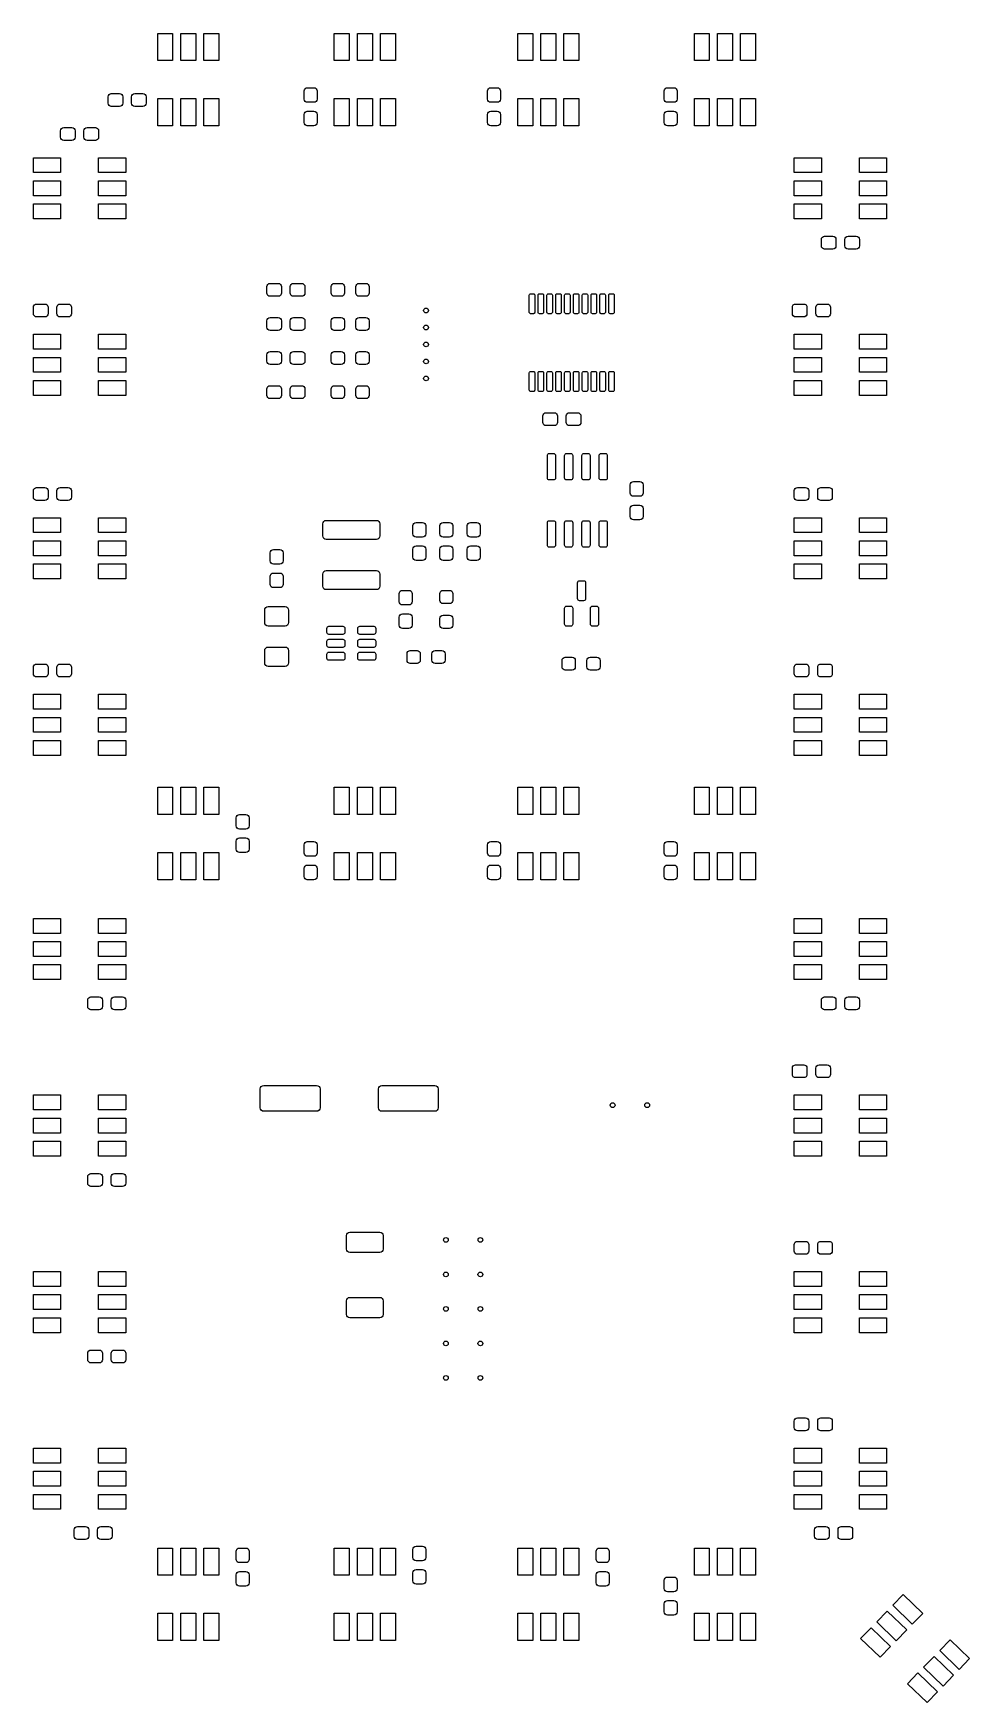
# Model space of a CAD drawing. Extents: x 4.2 to 6.91, y -6.16 to -1.32.
import ezdxf

# ---------------------------------------------------------------- set-up
doc = ezdxf.new("R2010")
doc.units = 0
doc.header["$MEASUREMENT"] = 0
doc.layers.add('BLACK', color=7, linetype='CONTINUOUS')

msp = doc.modelspace()

# ---------------------------------------------------------------- linework, layer by layer
at = {"layer": 'BLACK', "linetype": 'CONTINUOUS'}
for p, q in [((4.5571, -1.4016), (4.5571, -1.3228)), ((4.5571, -1.3228), (4.6004, -1.3228)), ((4.6004, -1.3228), (4.6004, -1.4016)), ((4.624, -1.4016), (4.624, -1.3228)), ((4.624, -1.3228), (4.6673, -1.3228)), ((4.6673, -1.3228), (4.6673, -1.4016)), ((4.6909, -1.4016), (4.6909, -1.3228)), ((4.6909, -1.3228), (4.7343, -1.3228)), ((4.7343, -1.3228), (4.7343, -1.4016)), ((5.0689, -1.4016), (5.0689, -1.3228)), ((5.0689, -1.3228), (5.1122, -1.3228)), ((5.1122, -1.3228), (5.1122, -1.4016)), ((5.1358, -1.4016), (5.1358, -1.3228)), ((5.1358, -1.3228), (5.1791, -1.3228)), ((5.1791, -1.3228), (5.1791, -1.4016)), ((5.2028, -1.4016), (5.2028, -1.3228)), ((5.2028, -1.3228), (5.2461, -1.3228)), ((5.2461, -1.3228), (5.2461, -1.4016)), ((5.6004, -1.4016), (5.6004, -1.3228)), ((5.6004, -1.3228), (5.6437, -1.3228)), ((5.6437, -1.3228), (5.6437, -1.4016)), ((5.6673, -1.4016), (5.6673, -1.3228)), ((5.6673, -1.3228), (5.7106, -1.3228)), ((5.7106, -1.3228), (5.7106, -1.4016)), ((5.7343, -1.4016), (5.7343, -1.3228)), ((5.7343, -1.3228), (5.7776, -1.3228)), ((5.7776, -1.3228), (5.7776, -1.4016)), ((6.1122, -1.4016), (6.1122, -1.3228)), ((6.1122, -1.3228), (6.1555, -1.3228)), ((6.1555, -1.3228), (6.1555, -1.4016)), ((6.1791, -1.4016), (6.1791, -1.3228)), ((6.1791, -1.3228), (6.2224, -1.3228)), ((6.2224, -1.3228), (6.2224, -1.4016)), ((6.2461, -1.4016), (6.2461, -1.3228)), ((6.2461, -1.3228), (6.2894, -1.3228)), ((6.2894, -1.3228), (6.2894, -1.4016)), ((4.6004, -1.4016), (4.5571, -1.4016)), ((4.6673, -1.4016), (4.624, -1.4016)), ((4.7343, -1.4016), (4.6909, -1.4016)), ((5.1122, -1.4016), (5.0689, -1.4016)), ((5.1791, -1.4016), (5.1358, -1.4016)), ((5.2461, -1.4016), (5.2028, -1.4016)), ((5.6437, -1.4016), (5.6004, -1.4016)), ((5.7106, -1.4016), (5.6673, -1.4016)), ((5.7776, -1.4016), (5.7343, -1.4016)), ((6.1555, -1.4016), (6.1122, -1.4016)), ((6.2224, -1.4016), (6.1791, -1.4016)), ((6.2894, -1.4016), (6.2461, -1.4016)), ((4.4161, -1.4998), (4.4192, -1.4978)), ((4.4192, -1.4978), (4.4227, -1.497)), ((4.4227, -1.497), (4.4464, -1.497)), ((4.4464, -1.497), (4.4499, -1.4978)), ((4.4499, -1.4978), (4.453, -1.4998)), ((4.484, -1.4998), (4.4871, -1.4978)), ((4.4871, -1.4978), (4.4906, -1.497)), ((4.4906, -1.497), (4.5143, -1.497)), ((4.5143, -1.497), (4.5178, -1.4978)), ((4.5178, -1.4978), (4.5209, -1.4998)), ((4.9813, -1.4897), (4.982, -1.4861)), ((4.9813, -1.5133), (4.9813, -1.4897)), ((4.982, -1.4861), (4.984, -1.4831)), ((4.984, -1.4831), (4.9871, -1.481)), ((4.9871, -1.481), (4.9906, -1.4803)), ((4.9906, -1.4803), (5.0094, -1.4803)), ((5.0094, -1.4803), (5.0129, -1.481)), ((5.0129, -1.481), (5.016, -1.4831)), ((5.016, -1.4831), (5.018, -1.4861)), ((5.018, -1.4861), (5.0187, -1.4897)), ((5.0187, -1.4897), (5.0187, -1.5133)), ((5.5128, -1.4897), (5.5135, -1.4861)), ((5.5128, -1.5133), (5.5128, -1.4897)), ((5.5135, -1.4861), (5.5155, -1.4831)), ((5.5155, -1.4831), (5.5186, -1.481)), ((5.5186, -1.481), (5.5221, -1.4803)), ((5.5221, -1.4803), (5.5408, -1.4803)), ((5.5408, -1.4803), (5.5444, -1.481)), ((5.5444, -1.481), (5.5475, -1.4831)), ((5.5475, -1.4831), (5.5495, -1.4861)), ((5.5495, -1.4861), (5.5502, -1.4897)), ((5.5502, -1.4897), (5.5502, -1.5133)), ((6.0246, -1.4897), (6.0253, -1.4861)), ((6.0246, -1.5133), (6.0246, -1.4897)), ((6.0253, -1.4861), (6.0273, -1.4831)), ((6.0273, -1.4831), (6.0304, -1.481)), ((6.0304, -1.481), (6.034, -1.4803)), ((6.034, -1.4803), (6.0527, -1.4803)), ((6.0527, -1.4803), (6.0562, -1.481)), ((6.0562, -1.481), (6.0593, -1.4831)), ((6.0593, -1.4831), (6.0613, -1.4861)), ((6.0613, -1.4861), (6.062, -1.4897)), ((6.062, -1.4897), (6.062, -1.5133)), ((4.4134, -1.5064), (4.4141, -1.5028)), ((4.4134, -1.5251), (4.4134, -1.5064)), ((4.4141, -1.5287), (4.4134, -1.5251)), ((4.4141, -1.5028), (4.4161, -1.4998)), ((4.4161, -1.5317), (4.4141, -1.5287)), ((4.4192, -1.5337), (4.4161, -1.5317)), ((4.4227, -1.5344), (4.4192, -1.5337)), ((4.4464, -1.5344), (4.4227, -1.5344)), ((4.4499, -1.5337), (4.4464, -1.5344)), ((4.453, -1.5317), (4.4499, -1.5337)), ((4.453, -1.4998), (4.455, -1.5028)), ((4.455, -1.5287), (4.453, -1.5317)), ((4.455, -1.5028), (4.4557, -1.5064)), ((4.4557, -1.5251), (4.455, -1.5287)), ((4.4557, -1.5064), (4.4557, -1.5251)), ((4.4813, -1.5064), (4.482, -1.5028)), ((4.4813, -1.5251), (4.4813, -1.5064)), ((4.482, -1.5287), (4.4813, -1.5251)), ((4.482, -1.5028), (4.484, -1.4998)), ((4.484, -1.5317), (4.482, -1.5287)), ((4.4871, -1.5337), (4.484, -1.5317)), ((4.4906, -1.5344), (4.4871, -1.5337)), ((4.5143, -1.5344), (4.4906, -1.5344)), ((4.5178, -1.5337), (4.5143, -1.5344)), ((4.5209, -1.5317), (4.5178, -1.5337)), ((4.5209, -1.4998), (4.5229, -1.5028)), ((4.5229, -1.5287), (4.5209, -1.5317)), ((4.5229, -1.5028), (4.5236, -1.5064)), ((4.5236, -1.5251), (4.5229, -1.5287)), ((4.5236, -1.5064), (4.5236, -1.5251)), ((4.5571, -1.5906), (4.5571, -1.5118)), ((4.5571, -1.5118), (4.6004, -1.5118)), ((4.6004, -1.5118), (4.6004, -1.5906)), ((4.624, -1.5906), (4.624, -1.5118)), ((4.624, -1.5118), (4.6673, -1.5118)), ((4.6673, -1.5118), (4.6673, -1.5906)), ((4.6909, -1.5906), (4.6909, -1.5118)), ((4.6909, -1.5118), (4.7343, -1.5118)), ((4.7343, -1.5118), (4.7343, -1.5906)), ((4.982, -1.5169), (4.9813, -1.5133)), ((4.984, -1.5199), (4.982, -1.5169)), ((4.9871, -1.5219), (4.984, -1.5199)), ((4.9906, -1.5226), (4.9871, -1.5219)), ((5.0094, -1.5226), (4.9906, -1.5226)), ((5.0129, -1.5219), (5.0094, -1.5226)), ((5.016, -1.5199), (5.0129, -1.5219)), ((5.018, -1.5169), (5.016, -1.5199)), ((5.0187, -1.5133), (5.018, -1.5169)), ((5.0689, -1.5906), (5.0689, -1.5118)), ((5.0689, -1.5118), (5.1122, -1.5118)), ((5.1122, -1.5118), (5.1122, -1.5906)), ((5.1358, -1.5906), (5.1358, -1.5118)), ((5.1358, -1.5118), (5.1791, -1.5118)), ((5.1791, -1.5118), (5.1791, -1.5906)), ((5.2028, -1.5906), (5.2028, -1.5118)), ((5.2028, -1.5118), (5.2461, -1.5118)), ((5.2461, -1.5118), (5.2461, -1.5906)), ((5.5135, -1.5169), (5.5128, -1.5133)), ((5.5155, -1.5199), (5.5135, -1.5169)), ((5.5186, -1.5219), (5.5155, -1.5199)), ((5.5221, -1.5226), (5.5186, -1.5219)), ((5.5408, -1.5226), (5.5221, -1.5226)), ((5.5444, -1.5219), (5.5408, -1.5226)), ((5.5475, -1.5199), (5.5444, -1.5219)), ((5.5495, -1.5169), (5.5475, -1.5199)), ((5.5502, -1.5133), (5.5495, -1.5169)), ((5.6004, -1.5906), (5.6004, -1.5118)), ((5.6004, -1.5118), (5.6437, -1.5118)), ((5.6437, -1.5118), (5.6437, -1.5906)), ((5.6673, -1.5906), (5.6673, -1.5118)), ((5.6673, -1.5118), (5.7106, -1.5118)), ((5.7106, -1.5118), (5.7106, -1.5906)), ((5.7343, -1.5906), (5.7343, -1.5118)), ((5.7343, -1.5118), (5.7776, -1.5118)), ((5.7776, -1.5118), (5.7776, -1.5906)), ((6.0253, -1.5169), (6.0246, -1.5133)), ((6.0273, -1.5199), (6.0253, -1.5169)), ((6.0304, -1.5219), (6.0273, -1.5199)), ((6.034, -1.5226), (6.0304, -1.5219)), ((6.0527, -1.5226), (6.034, -1.5226)), ((6.0562, -1.5219), (6.0527, -1.5226)), ((6.0593, -1.5199), (6.0562, -1.5219)), ((6.0613, -1.5169), (6.0593, -1.5199)), ((6.062, -1.5133), (6.0613, -1.5169)), ((6.1122, -1.5906), (6.1122, -1.5118)), ((6.1122, -1.5118), (6.1555, -1.5118)), ((6.1555, -1.5118), (6.1555, -1.5906)), ((6.1791, -1.5906), (6.1791, -1.5118)), ((6.1791, -1.5118), (6.2224, -1.5118)), ((6.2224, -1.5118), (6.2224, -1.5906)), ((6.2461, -1.5906), (6.2461, -1.5118)), ((6.2461, -1.5118), (6.2894, -1.5118)), ((6.2894, -1.5118), (6.2894, -1.5906)), ((4.2783, -1.5982), (4.2814, -1.5962)), ((4.2814, -1.5962), (4.2849, -1.5955)), ((4.2849, -1.5955), (4.3086, -1.5955)), ((4.3086, -1.5955), (4.3121, -1.5962)), ((4.3121, -1.5962), (4.3152, -1.5982)), ((4.3462, -1.5982), (4.3493, -1.5962)), ((4.3493, -1.5962), (4.3529, -1.5955)), ((4.3529, -1.5955), (4.3765, -1.5955)), ((4.3765, -1.5955), (4.3801, -1.5962)), ((4.3801, -1.5962), (4.3831, -1.5982)), ((4.6004, -1.5906), (4.5571, -1.5906)), ((4.6673, -1.5906), (4.624, -1.5906)), ((4.7343, -1.5906), (4.6909, -1.5906)), ((4.9813, -1.5576), (4.982, -1.554)), ((4.9813, -1.5812), (4.9813, -1.5576)), ((4.982, -1.5848), (4.9813, -1.5812)), ((4.982, -1.554), (4.984, -1.551)), ((4.984, -1.5878), (4.982, -1.5848)), ((4.984, -1.551), (4.9871, -1.5489)), ((4.9871, -1.5898), (4.984, -1.5878)), ((4.9871, -1.5489), (4.9906, -1.5482)), ((4.9906, -1.5906), (4.9871, -1.5898)), ((4.9906, -1.5482), (5.0094, -1.5482)), ((5.0094, -1.5906), (4.9906, -1.5906)), ((5.0094, -1.5482), (5.0129, -1.5489)), ((5.0129, -1.5898), (5.0094, -1.5906)), ((5.0129, -1.5489), (5.016, -1.551)), ((5.016, -1.5878), (5.0129, -1.5898)), ((5.016, -1.551), (5.018, -1.554)), ((5.018, -1.5848), (5.016, -1.5878)), ((5.018, -1.554), (5.0187, -1.5576)), ((5.0187, -1.5812), (5.018, -1.5848)), ((5.0187, -1.5576), (5.0187, -1.5812)), ((5.1122, -1.5906), (5.0689, -1.5906)), ((5.1791, -1.5906), (5.1358, -1.5906)), ((5.2461, -1.5906), (5.2028, -1.5906)), ((5.5128, -1.5576), (5.5135, -1.554)), ((5.5128, -1.5812), (5.5128, -1.5576)), ((5.5135, -1.5848), (5.5128, -1.5812)), ((5.5135, -1.554), (5.5155, -1.551)), ((5.5155, -1.5878), (5.5135, -1.5848)), ((5.5155, -1.551), (5.5186, -1.5489)), ((5.5186, -1.5898), (5.5155, -1.5878)), ((5.5186, -1.5489), (5.5221, -1.5482)), ((5.5221, -1.5906), (5.5186, -1.5898)), ((5.5221, -1.5482), (5.5408, -1.5482)), ((5.5408, -1.5906), (5.5221, -1.5906)), ((5.5408, -1.5482), (5.5444, -1.5489)), ((5.5444, -1.5898), (5.5408, -1.5906)), ((5.5444, -1.5489), (5.5475, -1.551)), ((5.5475, -1.5878), (5.5444, -1.5898)), ((5.5475, -1.551), (5.5495, -1.554)), ((5.5495, -1.5848), (5.5475, -1.5878)), ((5.5495, -1.554), (5.5502, -1.5576)), ((5.5502, -1.5812), (5.5495, -1.5848)), ((5.5502, -1.5576), (5.5502, -1.5812)), ((5.6437, -1.5906), (5.6004, -1.5906)), ((5.7106, -1.5906), (5.6673, -1.5906)), ((5.7776, -1.5906), (5.7343, -1.5906)), ((6.0246, -1.5576), (6.0253, -1.554)), ((6.0246, -1.5812), (6.0246, -1.5576)), ((6.0253, -1.5848), (6.0246, -1.5812)), ((6.0253, -1.554), (6.0273, -1.551)), ((6.0273, -1.5878), (6.0253, -1.5848)), ((6.0273, -1.551), (6.0304, -1.5489)), ((6.0304, -1.5898), (6.0273, -1.5878)), ((6.0304, -1.5489), (6.034, -1.5482)), ((6.034, -1.5906), (6.0304, -1.5898)), ((6.034, -1.5482), (6.0527, -1.5482)), ((6.0527, -1.5906), (6.034, -1.5906)), ((6.0527, -1.5482), (6.0562, -1.5489)), ((6.0562, -1.5898), (6.0527, -1.5906)), ((6.0562, -1.5489), (6.0593, -1.551)), ((6.0593, -1.5878), (6.0562, -1.5898)), ((6.0593, -1.551), (6.0613, -1.554)), ((6.0613, -1.5848), (6.0593, -1.5878)), ((6.0613, -1.554), (6.062, -1.5576)), ((6.062, -1.5812), (6.0613, -1.5848)), ((6.062, -1.5576), (6.062, -1.5812)), ((6.1555, -1.5906), (6.1122, -1.5906)), ((6.2224, -1.5906), (6.1791, -1.5906)), ((6.2894, -1.5906), (6.2461, -1.5906)), ((4.2756, -1.6048), (4.2763, -1.6012)), ((4.2756, -1.6235), (4.2756, -1.6048)), ((4.2763, -1.6271), (4.2756, -1.6235)), ((4.2763, -1.6012), (4.2783, -1.5982)), ((4.2783, -1.6301), (4.2763, -1.6271)), ((4.2814, -1.6322), (4.2783, -1.6301)), ((4.2849, -1.6329), (4.2814, -1.6322)), ((4.3086, -1.6329), (4.2849, -1.6329)), ((4.3121, -1.6322), (4.3086, -1.6329)), ((4.3152, -1.6301), (4.3121, -1.6322)), ((4.3152, -1.5982), (4.3172, -1.6012)), ((4.3172, -1.6271), (4.3152, -1.6301)), ((4.3172, -1.6012), (4.3179, -1.6048)), ((4.3179, -1.6235), (4.3172, -1.6271)), ((4.3179, -1.6048), (4.3179, -1.6235)), ((4.3435, -1.6048), (4.3442, -1.6012)), ((4.3435, -1.6235), (4.3435, -1.6048)), ((4.3442, -1.6271), (4.3435, -1.6235)), ((4.3442, -1.6012), (4.3462, -1.5982)), ((4.3462, -1.6301), (4.3442, -1.6271)), ((4.3493, -1.6322), (4.3462, -1.6301)), ((4.3529, -1.6329), (4.3493, -1.6322)), ((4.3765, -1.6329), (4.3529, -1.6329)), ((4.3801, -1.6322), (4.3765, -1.6329)), ((4.3831, -1.6301), (4.3801, -1.6322)), ((4.3831, -1.5982), (4.3851, -1.6012)), ((4.3851, -1.6271), (4.3831, -1.6301)), ((4.3851, -1.6012), (4.3858, -1.6048)), ((4.3858, -1.6235), (4.3851, -1.6271)), ((4.3858, -1.6048), (4.3858, -1.6235)), ((4.1969, -1.7264), (4.1969, -1.6831)), ((4.1969, -1.6831), (4.2756, -1.6831)), ((4.2756, -1.6831), (4.2756, -1.7264)), ((4.3858, -1.7264), (4.3858, -1.6831)), ((4.3858, -1.6831), (4.4646, -1.6831)), ((4.4646, -1.6831), (4.4646, -1.7264)), ((6.4016, -1.7264), (6.4016, -1.6831)), ((6.4016, -1.6831), (6.4803, -1.6831)), ((6.4803, -1.6831), (6.4803, -1.7264)), ((6.5906, -1.7264), (6.5906, -1.6831)), ((6.5906, -1.6831), (6.6693, -1.6831)), ((6.6693, -1.6831), (6.6693, -1.7264)), ((4.2756, -1.7264), (4.1969, -1.7264)), ((4.4646, -1.7264), (4.3858, -1.7264)), ((6.4803, -1.7264), (6.4016, -1.7264)), ((6.6693, -1.7264), (6.5906, -1.7264)), ((4.1969, -1.7933), (4.1969, -1.75)), ((4.1969, -1.75), (4.2756, -1.75)), ((4.2756, -1.75), (4.2756, -1.7933)), ((4.3858, -1.7933), (4.3858, -1.75)), ((4.3858, -1.75), (4.4646, -1.75)), ((4.4646, -1.75), (4.4646, -1.7933)), ((6.4016, -1.7933), (6.4016, -1.75)), ((6.4016, -1.75), (6.4803, -1.75)), ((6.4803, -1.75), (6.4803, -1.7933)), ((6.5906, -1.7933), (6.5906, -1.75)), ((6.5906, -1.75), (6.6693, -1.75)), ((6.6693, -1.75), (6.6693, -1.7933)), ((4.2756, -1.7933), (4.1969, -1.7933)), ((4.1969, -1.8602), (4.1969, -1.8169)), ((4.1969, -1.8169), (4.2756, -1.8169)), ((4.2756, -1.8169), (4.2756, -1.8602)), ((4.4646, -1.7933), (4.3858, -1.7933)), ((4.3858, -1.8602), (4.3858, -1.8169)), ((4.3858, -1.8169), (4.4646, -1.8169)), ((4.4646, -1.8169), (4.4646, -1.8602)), ((6.4803, -1.7933), (6.4016, -1.7933)), ((6.4016, -1.8602), (6.4016, -1.8169)), ((6.4016, -1.8169), (6.4803, -1.8169)), ((6.4803, -1.8169), (6.4803, -1.8602)), ((6.6693, -1.7933), (6.5906, -1.7933)), ((6.5906, -1.8602), (6.5906, -1.8169)), ((6.5906, -1.8169), (6.6693, -1.8169)), ((6.6693, -1.8169), (6.6693, -1.8602)), ((4.2756, -1.8602), (4.1969, -1.8602)), ((4.4646, -1.8602), (4.3858, -1.8602)), ((6.4803, -1.8602), (6.4016, -1.8602)), ((6.6693, -1.8602), (6.5906, -1.8602)), ((6.4803, -1.9198), (6.481, -1.9162)), ((6.4803, -1.9385), (6.4803, -1.9198)), ((6.481, -1.9162), (6.4831, -1.9132)), ((6.4831, -1.9132), (6.4861, -1.9111)), ((6.4861, -1.9111), (6.4897, -1.9104)), ((6.4897, -1.9104), (6.5133, -1.9104)), ((6.5133, -1.9104), (6.5169, -1.9111)), ((6.5169, -1.9111), (6.5199, -1.9132)), ((6.5199, -1.9132), (6.5219, -1.9162)), ((6.5219, -1.9162), (6.5226, -1.9198)), ((6.5226, -1.9198), (6.5226, -1.9385)), ((6.5482, -1.9198), (6.5489, -1.9162)), ((6.5482, -1.9385), (6.5482, -1.9198)), ((6.5489, -1.9162), (6.551, -1.9132)), ((6.551, -1.9132), (6.554, -1.9111)), ((6.554, -1.9111), (6.5576, -1.9104)), ((6.5576, -1.9104), (6.5812, -1.9104)), ((6.5812, -1.9104), (6.5848, -1.9111)), ((6.5848, -1.9111), (6.5878, -1.9132)), ((6.5878, -1.9132), (6.5898, -1.9162)), ((6.5898, -1.9162), (6.5906, -1.9198)), ((6.5906, -1.9198), (6.5906, -1.9385)), ((6.481, -1.9421), (6.4803, -1.9385)), ((6.4831, -1.9451), (6.481, -1.9421)), ((6.4861, -1.9471), (6.4831, -1.9451)), ((6.4897, -1.9478), (6.4861, -1.9471)), ((6.5133, -1.9478), (6.4897, -1.9478)), ((6.5169, -1.9471), (6.5133, -1.9478)), ((6.5199, -1.9451), (6.5169, -1.9471)), ((6.5219, -1.9421), (6.5199, -1.9451)), ((6.5226, -1.9385), (6.5219, -1.9421)), ((6.5489, -1.9421), (6.5482, -1.9385)), ((6.551, -1.9451), (6.5489, -1.9421)), ((6.554, -1.9471), (6.551, -1.9451)), ((6.5576, -1.9478), (6.554, -1.9471)), ((6.5812, -1.9478), (6.5576, -1.9478)), ((6.5848, -1.9471), (6.5812, -1.9478)), ((6.5878, -1.9451), (6.5848, -1.9471)), ((6.5898, -1.9421), (6.5878, -1.9451)), ((6.5906, -1.9385), (6.5898, -1.9421)), ((4.8735, -2.0568), (4.8742, -2.0532)), ((4.8735, -2.0755), (4.8735, -2.0568)), ((4.8742, -2.0791), (4.8735, -2.0755)), ((4.8742, -2.0532), (4.8763, -2.0502)), ((4.8763, -2.0821), (4.8742, -2.0791)), ((4.8763, -2.0502), (4.8793, -2.0482)), ((4.8793, -2.0482), (4.8829, -2.0474)), ((4.8829, -2.0474), (4.9065, -2.0474)), ((4.9065, -2.0474), (4.9101, -2.0482)), ((4.9101, -2.0482), (4.9131, -2.0502)), ((4.9131, -2.0502), (4.9151, -2.0532)), ((4.9151, -2.0791), (4.9131, -2.0821)), ((4.9151, -2.0532), (4.9158, -2.0568)), ((4.9158, -2.0755), (4.9151, -2.0791)), ((4.9158, -2.0568), (4.9158, -2.0755)), ((4.9414, -2.0568), (4.9421, -2.0532)), ((4.9414, -2.0755), (4.9414, -2.0568)), ((4.9421, -2.0791), (4.9414, -2.0755)), ((4.9421, -2.0532), (4.9442, -2.0502)), ((4.9442, -2.0821), (4.9421, -2.0791)), ((4.9442, -2.0502), (4.9472, -2.0482)), ((4.9472, -2.0482), (4.9508, -2.0474)), ((4.9508, -2.0474), (4.9744, -2.0474)), ((4.9744, -2.0474), (4.978, -2.0482)), ((4.978, -2.0482), (4.981, -2.0502)), ((4.981, -2.0502), (4.983, -2.0532)), ((4.983, -2.0791), (4.981, -2.0821)), ((4.983, -2.0532), (4.9838, -2.0568)), ((4.9838, -2.0755), (4.983, -2.0791)), ((4.9838, -2.0568), (4.9838, -2.0755)), ((5.0595, -2.0568), (5.0603, -2.0532)), ((5.0595, -2.0755), (5.0595, -2.0568)), ((5.0603, -2.0791), (5.0595, -2.0755)), ((5.0603, -2.0532), (5.0623, -2.0502)), ((5.0623, -2.0821), (5.0603, -2.0791)), ((5.0623, -2.0502), (5.0653, -2.0482)), ((5.0653, -2.0482), (5.0689, -2.0474)), ((5.0689, -2.0474), (5.0886, -2.0474)), ((5.0886, -2.0474), (5.0922, -2.0482)), ((5.0922, -2.0482), (5.0952, -2.0502)), ((5.0952, -2.0502), (5.0972, -2.0532)), ((5.0972, -2.0791), (5.0952, -2.0821)), ((5.0972, -2.0532), (5.0979, -2.0568)), ((5.0979, -2.0755), (5.0972, -2.0791)), ((5.0979, -2.0568), (5.0979, -2.0755)), ((5.1314, -2.0568), (5.1321, -2.0532)), ((5.1314, -2.0755), (5.1314, -2.0568)), ((5.1321, -2.0791), (5.1314, -2.0755)), ((5.1321, -2.0532), (5.1341, -2.0502)), ((5.1341, -2.0821), (5.1321, -2.0791)), ((5.1341, -2.0502), (5.1372, -2.0482)), ((5.1372, -2.0482), (5.1407, -2.0474)), ((5.1407, -2.0474), (5.1604, -2.0474)), ((5.1604, -2.0474), (5.164, -2.0482)), ((5.164, -2.0482), (5.167, -2.0502)), ((5.167, -2.0502), (5.1691, -2.0532)), ((5.1691, -2.0791), (5.167, -2.0821)), ((5.1691, -2.0532), (5.1698, -2.0568)), ((5.1698, -2.0755), (5.1691, -2.0791)), ((5.1698, -2.0568), (5.1698, -2.0755)), ((5.6339, -2.0812), (5.6342, -2.0797)), ((5.6342, -2.0797), (5.635, -2.0784)), ((5.635, -2.0784), (5.6363, -2.0776)), ((5.6363, -2.0776), (5.6378, -2.0773)), ((5.6378, -2.0773), (5.6457, -2.0773)), ((5.6457, -2.0773), (5.6472, -2.0776)), ((5.6472, -2.0776), (5.6485, -2.0784)), ((5.6485, -2.0784), (5.6493, -2.0797)), ((5.6493, -2.0797), (5.6496, -2.0812)), ((5.6594, -2.0812), (5.6597, -2.0797)), ((5.6597, -2.0797), (5.6606, -2.0784)), ((5.6606, -2.0784), (5.6619, -2.0776)), ((5.6619, -2.0776), (5.6634, -2.0773)), ((5.6634, -2.0773), (5.6713, -2.0773)), ((5.6713, -2.0773), (5.6728, -2.0776)), ((5.6728, -2.0776), (5.674, -2.0784)), ((5.674, -2.0784), (5.6749, -2.0797)), ((5.6749, -2.0797), (5.6752, -2.0812)), ((5.685, -2.0812), (5.6853, -2.0797)), ((5.6853, -2.0797), (5.6862, -2.0784)), ((5.6862, -2.0784), (5.6875, -2.0776)), ((5.6875, -2.0776), (5.689, -2.0773)), ((5.689, -2.0773), (5.6969, -2.0773)), ((5.6969, -2.0773), (5.6984, -2.0776)), ((5.6984, -2.0776), (5.6996, -2.0784)), ((5.6996, -2.0784), (5.7005, -2.0797)), ((5.7005, -2.0797), (5.7008, -2.0812)), ((5.7106, -2.0812), (5.7109, -2.0797)), ((5.7109, -2.0797), (5.7118, -2.0784)), ((5.7118, -2.0784), (5.7131, -2.0776)), ((5.7131, -2.0776), (5.7146, -2.0773)), ((5.7146, -2.0773), (5.7224, -2.0773)), ((5.7224, -2.0773), (5.7239, -2.0776)), ((5.7239, -2.0776), (5.7252, -2.0784)), ((5.7252, -2.0784), (5.7261, -2.0797)), ((5.7261, -2.0797), (5.7264, -2.0812)), ((5.7362, -2.0812), (5.7365, -2.0797)), ((5.7365, -2.0797), (5.7374, -2.0784)), ((5.7374, -2.0784), (5.7387, -2.0776)), ((5.7387, -2.0776), (5.7402, -2.0773)), ((5.7402, -2.0773), (5.748, -2.0773)), ((5.748, -2.0773), (5.7495, -2.0776)), ((5.7495, -2.0776), (5.7508, -2.0784)), ((5.7508, -2.0784), (5.7517, -2.0797)), ((5.7517, -2.0797), (5.752, -2.0812)), ((5.7618, -2.0812), (5.7621, -2.0797)), ((5.7621, -2.0797), (5.763, -2.0784)), ((5.763, -2.0784), (5.7642, -2.0776)), ((5.7642, -2.0776), (5.7657, -2.0773)), ((5.7657, -2.0773), (5.7736, -2.0773)), ((5.7736, -2.0773), (5.7751, -2.0776)), ((5.7751, -2.0776), (5.7764, -2.0784)), ((5.7764, -2.0784), (5.7773, -2.0797)), ((5.7773, -2.0797), (5.7776, -2.0812)), ((5.7874, -2.0812), (5.7877, -2.0797)), ((5.7877, -2.0797), (5.7886, -2.0784)), ((5.7886, -2.0784), (5.7898, -2.0776)), ((5.7898, -2.0776), (5.7913, -2.0773)), ((5.7913, -2.0773), (5.7992, -2.0773)), ((5.7992, -2.0773), (5.8007, -2.0776)), ((5.8007, -2.0776), (5.802, -2.0784)), ((5.802, -2.0784), (5.8028, -2.0797)), ((5.8028, -2.0797), (5.8031, -2.0812)), ((5.813, -2.0812), (5.8133, -2.0797)), ((5.8133, -2.0797), (5.8141, -2.0784)), ((5.8141, -2.0784), (5.8154, -2.0776)), ((5.8154, -2.0776), (5.8169, -2.0773)), ((5.8169, -2.0773), (5.8248, -2.0773)), ((5.8248, -2.0773), (5.8263, -2.0776)), ((5.8263, -2.0776), (5.8276, -2.0784)), ((5.8276, -2.0784), (5.8284, -2.0797)), ((5.8284, -2.0797), (5.8287, -2.0812)), ((5.8386, -2.0812), (5.8389, -2.0797)), ((5.8389, -2.0797), (5.8397, -2.0784)), ((5.8397, -2.0784), (5.841, -2.0776)), ((5.841, -2.0776), (5.8425, -2.0773)), ((5.8425, -2.0773), (5.8504, -2.0773)), ((5.8504, -2.0773), (5.8519, -2.0776)), ((5.8519, -2.0776), (5.8532, -2.0784)), ((5.8532, -2.0784), (5.854, -2.0797)), ((5.854, -2.0797), (5.8543, -2.0812)), ((5.8642, -2.0812), (5.8645, -2.0797)), ((5.8645, -2.0797), (5.8653, -2.0784)), ((5.8653, -2.0784), (5.8666, -2.0776)), ((5.8666, -2.0776), (5.8681, -2.0773)), ((5.8681, -2.0773), (5.876, -2.0773)), ((5.876, -2.0773), (5.8775, -2.0776)), ((5.8775, -2.0776), (5.8788, -2.0784)), ((5.8788, -2.0784), (5.8796, -2.0797)), ((5.8796, -2.0797), (5.8799, -2.0812)), ((4.1969, -2.1166), (4.1976, -2.1131)), ((4.1969, -2.1353), (4.1969, -2.1166)), ((4.1976, -2.1131), (4.1996, -2.11)), ((4.1996, -2.11), (4.2026, -2.108)), ((4.2026, -2.108), (4.2062, -2.1073)), ((4.2062, -2.1073), (4.2298, -2.1073)), ((4.2298, -2.1073), (4.2334, -2.108)), ((4.2334, -2.108), (4.2364, -2.11)), ((4.2364, -2.11), (4.2385, -2.1131)), ((4.2385, -2.1131), (4.2392, -2.1166)), ((4.2392, -2.1166), (4.2392, -2.1353)), ((4.2648, -2.1166), (4.2655, -2.1131)), ((4.2648, -2.1353), (4.2648, -2.1166)), ((4.2655, -2.1131), (4.2675, -2.11)), ((4.2675, -2.11), (4.2705, -2.108)), ((4.2705, -2.108), (4.2741, -2.1073)), ((4.2741, -2.1073), (4.2977, -2.1073)), ((4.2977, -2.1073), (4.3013, -2.108)), ((4.3013, -2.108), (4.3043, -2.11)), ((4.3043, -2.11), (4.3064, -2.1131)), ((4.3064, -2.1131), (4.3071, -2.1166)), ((4.3071, -2.1166), (4.3071, -2.1353)), ((4.8793, -2.0841), (4.8763, -2.0821)), ((4.8829, -2.0848), (4.8793, -2.0841)), ((4.9065, -2.0848), (4.8829, -2.0848)), ((4.9101, -2.0841), (4.9065, -2.0848)), ((4.9131, -2.0821), (4.9101, -2.0841)), ((4.9472, -2.0841), (4.9442, -2.0821)), ((4.9508, -2.0848), (4.9472, -2.0841)), ((4.9744, -2.0848), (4.9508, -2.0848)), ((4.978, -2.0841), (4.9744, -2.0848)), ((4.981, -2.0821), (4.978, -2.0841)), ((5.0653, -2.0841), (5.0623, -2.0821)), ((5.0689, -2.0848), (5.0653, -2.0841)), ((5.0886, -2.0848), (5.0689, -2.0848)), ((5.0922, -2.0841), (5.0886, -2.0848)), ((5.0952, -2.0821), (5.0922, -2.0841)), ((5.1372, -2.0841), (5.1341, -2.0821)), ((5.1407, -2.0848), (5.1372, -2.0841)), ((5.1604, -2.0848), (5.1407, -2.0848)), ((5.164, -2.0841), (5.1604, -2.0848)), ((5.167, -2.0821), (5.164, -2.0841)), ((5.6339, -2.1314), (5.6339, -2.0812)), ((5.6496, -2.0812), (5.6496, -2.1314)), ((5.6594, -2.1314), (5.6594, -2.0812)), ((5.6752, -2.0812), (5.6752, -2.1314)), ((5.685, -2.1314), (5.685, -2.0812)), ((5.7008, -2.0812), (5.7008, -2.1314)), ((5.7106, -2.1314), (5.7106, -2.0812)), ((5.7264, -2.0812), (5.7264, -2.1314)), ((5.7362, -2.1314), (5.7362, -2.0812)), ((5.752, -2.0812), (5.752, -2.1314)), ((5.7618, -2.1314), (5.7618, -2.0812)), ((5.7776, -2.0812), (5.7776, -2.1314)), ((5.7874, -2.1314), (5.7874, -2.0812)), ((5.8031, -2.0812), (5.8031, -2.1314)), ((5.813, -2.1314), (5.813, -2.0812)), ((5.8287, -2.0812), (5.8287, -2.1314)), ((5.8386, -2.1314), (5.8386, -2.0812)), ((5.8543, -2.0812), (5.8543, -2.1314)), ((5.8642, -2.1314), (5.8642, -2.0812)), ((5.8799, -2.0812), (5.8799, -2.1314)), ((6.3962, -2.1166), (6.3969, -2.1131)), ((6.3962, -2.1353), (6.3962, -2.1166)), ((6.3969, -2.1131), (6.3989, -2.11)), ((6.3989, -2.11), (6.4019, -2.108)), ((6.4019, -2.108), (6.4055, -2.1073)), ((6.4055, -2.1073), (6.4291, -2.1073)), ((6.4291, -2.1073), (6.4327, -2.108)), ((6.4327, -2.108), (6.4357, -2.11)), ((6.4357, -2.11), (6.4378, -2.1131)), ((6.4378, -2.1131), (6.4385, -2.1166)), ((6.4385, -2.1166), (6.4385, -2.1353)), ((6.4641, -2.1166), (6.4648, -2.1131)), ((6.4641, -2.1353), (6.4641, -2.1166)), ((6.4648, -2.1131), (6.4668, -2.11)), ((6.4668, -2.11), (6.4698, -2.108)), ((6.4698, -2.108), (6.4734, -2.1073)), ((6.4734, -2.1073), (6.497, -2.1073)), ((6.497, -2.1073), (6.5006, -2.108)), ((6.5006, -2.108), (6.5037, -2.11)), ((6.5037, -2.11), (6.5057, -2.1131)), ((6.5057, -2.1131), (6.5064, -2.1166)), ((6.5064, -2.1166), (6.5064, -2.1353)), ((4.1976, -2.1389), (4.1969, -2.1353)), ((4.1996, -2.1419), (4.1976, -2.1389)), ((4.2026, -2.144), (4.1996, -2.1419)), ((4.2062, -2.1447), (4.2026, -2.144)), ((4.2298, -2.1447), (4.2062, -2.1447)), ((4.2334, -2.144), (4.2298, -2.1447)), ((4.2364, -2.1419), (4.2334, -2.144)), ((4.2385, -2.1389), (4.2364, -2.1419)), ((4.2392, -2.1353), (4.2385, -2.1389)), ((4.2655, -2.1389), (4.2648, -2.1353)), ((4.2675, -2.1419), (4.2655, -2.1389)), ((4.2705, -2.144), (4.2675, -2.1419)), ((4.2741, -2.1447), (4.2705, -2.144)), ((4.2977, -2.1447), (4.2741, -2.1447)), ((4.3013, -2.144), (4.2977, -2.1447)), ((4.3043, -2.1419), (4.3013, -2.144)), ((4.3064, -2.1389), (4.3043, -2.1419)), ((4.3071, -2.1353), (4.3064, -2.1389)), ((4.8735, -2.1556), (4.8742, -2.152)), ((4.8735, -2.1743), (4.8735, -2.1556)), ((4.8742, -2.1779), (4.8735, -2.1743)), ((4.8742, -2.152), (4.8763, -2.149)), ((4.8763, -2.149), (4.8793, -2.147)), ((4.8793, -2.147), (4.8829, -2.1463)), ((4.8829, -2.1463), (4.9065, -2.1463)), ((4.9065, -2.1463), (4.9101, -2.147)), ((4.9101, -2.147), (4.9131, -2.149)), ((4.9131, -2.149), (4.9151, -2.152)), ((4.9151, -2.152), (4.9158, -2.1556)), ((4.9158, -2.1743), (4.9151, -2.1779)), ((4.9158, -2.1556), (4.9158, -2.1743)), ((4.9414, -2.1556), (4.9421, -2.152)), ((4.9414, -2.1743), (4.9414, -2.1556)), ((4.9421, -2.1779), (4.9414, -2.1743)), ((4.9421, -2.152), (4.9442, -2.149)), ((4.9442, -2.149), (4.9472, -2.147)), ((4.9472, -2.147), (4.9508, -2.1463)), ((4.9508, -2.1463), (4.9744, -2.1463)), ((4.9744, -2.1463), (4.978, -2.147)), ((4.978, -2.147), (4.981, -2.149)), ((4.981, -2.149), (4.983, -2.152)), ((4.983, -2.152), (4.9838, -2.1556)), ((4.9838, -2.1743), (4.983, -2.1779)), ((4.9838, -2.1556), (4.9838, -2.1743)), ((5.0595, -2.1556), (5.0603, -2.152)), ((5.0595, -2.1743), (5.0595, -2.1556)), ((5.0603, -2.1779), (5.0595, -2.1743)), ((5.0603, -2.152), (5.0623, -2.149)), ((5.0623, -2.149), (5.0653, -2.147)), ((5.0653, -2.147), (5.0689, -2.1463)), ((5.0689, -2.1463), (5.0886, -2.1463)), ((5.0886, -2.1463), (5.0922, -2.147)), ((5.0922, -2.147), (5.0952, -2.149)), ((5.0952, -2.149), (5.0972, -2.152)), ((5.0972, -2.152), (5.0979, -2.1556)), ((5.0979, -2.1743), (5.0972, -2.1779)), ((5.0979, -2.1556), (5.0979, -2.1743)), ((5.1314, -2.1556), (5.1321, -2.152)), ((5.1314, -2.1743), (5.1314, -2.1556)), ((5.1321, -2.1779), (5.1314, -2.1743)), ((5.1321, -2.152), (5.1341, -2.149)), ((5.1341, -2.149), (5.1372, -2.147)), ((5.1372, -2.147), (5.1407, -2.1463)), ((5.1407, -2.1463), (5.1604, -2.1463)), ((5.1604, -2.1463), (5.164, -2.147)), ((5.164, -2.147), (5.167, -2.149)), ((5.167, -2.149), (5.1691, -2.152)), ((5.1691, -2.152), (5.1698, -2.1556)), ((5.1698, -2.1743), (5.1691, -2.1779)), ((5.1698, -2.1556), (5.1698, -2.1743)), ((5.6342, -2.1329), (5.6339, -2.1314)), ((5.635, -2.1342), (5.6342, -2.1329)), ((5.6363, -2.135), (5.635, -2.1342)), ((5.6378, -2.1353), (5.6363, -2.135)), ((5.6457, -2.1353), (5.6378, -2.1353)), ((5.6472, -2.135), (5.6457, -2.1353)), ((5.6485, -2.1342), (5.6472, -2.135)), ((5.6493, -2.1329), (5.6485, -2.1342)), ((5.6496, -2.1314), (5.6493, -2.1329)), ((5.6597, -2.1329), (5.6594, -2.1314)), ((5.6606, -2.1342), (5.6597, -2.1329)), ((5.6619, -2.135), (5.6606, -2.1342)), ((5.6634, -2.1353), (5.6619, -2.135)), ((5.6713, -2.1353), (5.6634, -2.1353)), ((5.6728, -2.135), (5.6713, -2.1353)), ((5.674, -2.1342), (5.6728, -2.135)), ((5.6749, -2.1329), (5.674, -2.1342)), ((5.6752, -2.1314), (5.6749, -2.1329)), ((5.6853, -2.1329), (5.685, -2.1314)), ((5.6862, -2.1342), (5.6853, -2.1329)), ((5.6875, -2.135), (5.6862, -2.1342)), ((5.689, -2.1353), (5.6875, -2.135)), ((5.6969, -2.1353), (5.689, -2.1353)), ((5.6984, -2.135), (5.6969, -2.1353)), ((5.6996, -2.1342), (5.6984, -2.135)), ((5.7005, -2.1329), (5.6996, -2.1342)), ((5.7008, -2.1314), (5.7005, -2.1329)), ((5.7109, -2.1329), (5.7106, -2.1314)), ((5.7118, -2.1342), (5.7109, -2.1329)), ((5.7131, -2.135), (5.7118, -2.1342)), ((5.7146, -2.1353), (5.7131, -2.135)), ((5.7224, -2.1353), (5.7146, -2.1353)), ((5.7239, -2.135), (5.7224, -2.1353)), ((5.7252, -2.1342), (5.7239, -2.135)), ((5.7261, -2.1329), (5.7252, -2.1342)), ((5.7264, -2.1314), (5.7261, -2.1329)), ((5.7365, -2.1329), (5.7362, -2.1314)), ((5.7374, -2.1342), (5.7365, -2.1329)), ((5.7387, -2.135), (5.7374, -2.1342)), ((5.7402, -2.1353), (5.7387, -2.135)), ((5.748, -2.1353), (5.7402, -2.1353)), ((5.7495, -2.135), (5.748, -2.1353)), ((5.7508, -2.1342), (5.7495, -2.135)), ((5.7517, -2.1329), (5.7508, -2.1342)), ((5.752, -2.1314), (5.7517, -2.1329)), ((5.7621, -2.1329), (5.7618, -2.1314)), ((5.763, -2.1342), (5.7621, -2.1329)), ((5.7642, -2.135), (5.763, -2.1342)), ((5.7657, -2.1353), (5.7642, -2.135)), ((5.7736, -2.1353), (5.7657, -2.1353)), ((5.7751, -2.135), (5.7736, -2.1353)), ((5.7764, -2.1342), (5.7751, -2.135)), ((5.7773, -2.1329), (5.7764, -2.1342)), ((5.7776, -2.1314), (5.7773, -2.1329)), ((5.7877, -2.1329), (5.7874, -2.1314)), ((5.7886, -2.1342), (5.7877, -2.1329)), ((5.7898, -2.135), (5.7886, -2.1342)), ((5.7913, -2.1353), (5.7898, -2.135)), ((5.7992, -2.1353), (5.7913, -2.1353)), ((5.8007, -2.135), (5.7992, -2.1353)), ((5.802, -2.1342), (5.8007, -2.135)), ((5.8028, -2.1329), (5.802, -2.1342)), ((5.8031, -2.1314), (5.8028, -2.1329)), ((5.8133, -2.1329), (5.813, -2.1314)), ((5.8141, -2.1342), (5.8133, -2.1329)), ((5.8154, -2.135), (5.8141, -2.1342)), ((5.8169, -2.1353), (5.8154, -2.135)), ((5.8248, -2.1353), (5.8169, -2.1353)), ((5.8263, -2.135), (5.8248, -2.1353)), ((5.8276, -2.1342), (5.8263, -2.135)), ((5.8284, -2.1329), (5.8276, -2.1342)), ((5.8287, -2.1314), (5.8284, -2.1329)), ((5.8389, -2.1329), (5.8386, -2.1314)), ((5.8397, -2.1342), (5.8389, -2.1329)), ((5.841, -2.135), (5.8397, -2.1342)), ((5.8425, -2.1353), (5.841, -2.135)), ((5.8504, -2.1353), (5.8425, -2.1353)), ((5.8519, -2.135), (5.8504, -2.1353)), ((5.8532, -2.1342), (5.8519, -2.135)), ((5.854, -2.1329), (5.8532, -2.1342)), ((5.8543, -2.1314), (5.854, -2.1329)), ((5.8645, -2.1329), (5.8642, -2.1314)), ((5.8653, -2.1342), (5.8645, -2.1329)), ((5.8666, -2.135), (5.8653, -2.1342)), ((5.8681, -2.1353), (5.8666, -2.135)), ((5.876, -2.1353), (5.8681, -2.1353)), ((5.8775, -2.135), (5.876, -2.1353)), ((5.8788, -2.1342), (5.8775, -2.135)), ((5.8796, -2.1329), (5.8788, -2.1342)), ((5.8799, -2.1314), (5.8796, -2.1329)), ((6.3969, -2.1389), (6.3962, -2.1353)), ((6.3989, -2.1419), (6.3969, -2.1389)), ((6.4019, -2.144), (6.3989, -2.1419)), ((6.4055, -2.1447), (6.4019, -2.144)), ((6.4291, -2.1447), (6.4055, -2.1447)), ((6.4327, -2.144), (6.4291, -2.1447)), ((6.4357, -2.1419), (6.4327, -2.144)), ((6.4378, -2.1389), (6.4357, -2.1419)), ((6.4385, -2.1353), (6.4378, -2.1389)), ((6.4648, -2.1389), (6.4641, -2.1353)), ((6.4668, -2.1419), (6.4648, -2.1389)), ((6.4698, -2.144), (6.4668, -2.1419)), ((6.4734, -2.1447), (6.4698, -2.144)), ((6.497, -2.1447), (6.4734, -2.1447)), ((6.5006, -2.144), (6.497, -2.1447)), ((6.5037, -2.1419), (6.5006, -2.144)), ((6.5057, -2.1389), (6.5037, -2.1419)), ((6.5064, -2.1353), (6.5057, -2.1389)), ((4.1969, -2.2382), (4.1969, -2.1949)), ((4.1969, -2.1949), (4.2756, -2.1949)), ((4.2756, -2.1949), (4.2756, -2.2382)), ((4.3858, -2.2382), (4.3858, -2.1949)), ((4.3858, -2.1949), (4.4646, -2.1949)), ((4.4646, -2.1949), (4.4646, -2.2382)), ((4.8763, -2.1809), (4.8742, -2.1779)), ((4.8793, -2.1829), (4.8763, -2.1809)), ((4.8829, -2.1837), (4.8793, -2.1829)), ((4.9065, -2.1837), (4.8829, -2.1837)), ((4.9101, -2.1829), (4.9065, -2.1837)), ((4.9131, -2.1809), (4.9101, -2.1829)), ((4.9151, -2.1779), (4.9131, -2.1809)), ((4.9442, -2.1809), (4.9421, -2.1779)), ((4.9472, -2.1829), (4.9442, -2.1809)), ((4.9508, -2.1837), (4.9472, -2.1829)), ((4.9744, -2.1837), (4.9508, -2.1837)), ((4.978, -2.1829), (4.9744, -2.1837)), ((4.981, -2.1809), (4.978, -2.1829)), ((4.983, -2.1779), (4.981, -2.1809)), ((5.0623, -2.1809), (5.0603, -2.1779)), ((5.0653, -2.1829), (5.0623, -2.1809)), ((5.0689, -2.1837), (5.0653, -2.1829)), ((5.0886, -2.1837), (5.0689, -2.1837)), ((5.0922, -2.1829), (5.0886, -2.1837)), ((5.0952, -2.1809), (5.0922, -2.1829)), ((5.0972, -2.1779), (5.0952, -2.1809)), ((5.1341, -2.1809), (5.1321, -2.1779)), ((5.1372, -2.1829), (5.1341, -2.1809)), ((5.1407, -2.1837), (5.1372, -2.1829)), ((5.1604, -2.1837), (5.1407, -2.1837)), ((5.164, -2.1829), (5.1604, -2.1837)), ((5.167, -2.1809), (5.164, -2.1829)), ((5.1691, -2.1779), (5.167, -2.1809)), ((6.4016, -2.2382), (6.4016, -2.1949)), ((6.4016, -2.1949), (6.4803, -2.1949)), ((6.4803, -2.1949), (6.4803, -2.2382)), ((6.5906, -2.2382), (6.5906, -2.1949)), ((6.5906, -2.1949), (6.6693, -2.1949)), ((6.6693, -2.1949), (6.6693, -2.2382)), ((4.2756, -2.2382), (4.1969, -2.2382)), ((4.1969, -2.3051), (4.1969, -2.2618)), ((4.1969, -2.2618), (4.2756, -2.2618)), ((4.2756, -2.2618), (4.2756, -2.3051)), ((4.4646, -2.2382), (4.3858, -2.2382)), ((4.3858, -2.3051), (4.3858, -2.2618)), ((4.3858, -2.2618), (4.4646, -2.2618)), ((4.4646, -2.2618), (4.4646, -2.3051)), ((4.8735, -2.2544), (4.8742, -2.2509)), ((4.8735, -2.2731), (4.8735, -2.2544)), ((4.8742, -2.2767), (4.8735, -2.2731)), ((4.8742, -2.2509), (4.8763, -2.2478)), ((4.8763, -2.2478), (4.8793, -2.2458)), ((4.8793, -2.2458), (4.8829, -2.2451)), ((4.8829, -2.2451), (4.9065, -2.2451)), ((4.9065, -2.2451), (4.9101, -2.2458)), ((4.9101, -2.2458), (4.9131, -2.2478)), ((4.9131, -2.2478), (4.9151, -2.2509)), ((4.9151, -2.2509), (4.9158, -2.2544)), ((4.9158, -2.2731), (4.9151, -2.2767)), ((4.9158, -2.2544), (4.9158, -2.2731)), ((4.9414, -2.2544), (4.9421, -2.2509)), ((4.9414, -2.2731), (4.9414, -2.2544)), ((4.9421, -2.2767), (4.9414, -2.2731)), ((4.9421, -2.2509), (4.9442, -2.2478)), ((4.9442, -2.2478), (4.9472, -2.2458)), ((4.9472, -2.2458), (4.9508, -2.2451)), ((4.9508, -2.2451), (4.9744, -2.2451)), ((4.9744, -2.2451), (4.978, -2.2458)), ((4.978, -2.2458), (4.981, -2.2478)), ((4.981, -2.2478), (4.983, -2.2509)), ((4.983, -2.2509), (4.9838, -2.2544)), ((4.9838, -2.2731), (4.983, -2.2767)), ((4.9838, -2.2544), (4.9838, -2.2731)), ((5.0595, -2.2544), (5.0603, -2.2509)), ((5.0595, -2.2731), (5.0595, -2.2544)), ((5.0603, -2.2767), (5.0595, -2.2731)), ((5.0603, -2.2509), (5.0623, -2.2478)), ((5.0623, -2.2478), (5.0653, -2.2458)), ((5.0653, -2.2458), (5.0689, -2.2451)), ((5.0689, -2.2451), (5.0886, -2.2451)), ((5.0886, -2.2451), (5.0922, -2.2458)), ((5.0922, -2.2458), (5.0952, -2.2478)), ((5.0952, -2.2478), (5.0972, -2.2509)), ((5.0972, -2.2509), (5.0979, -2.2544)), ((5.0979, -2.2731), (5.0972, -2.2767)), ((5.0979, -2.2544), (5.0979, -2.2731)), ((5.1314, -2.2544), (5.1321, -2.2509)), ((5.1314, -2.2731), (5.1314, -2.2544)), ((5.1321, -2.2767), (5.1314, -2.2731)), ((5.1321, -2.2509), (5.1341, -2.2478)), ((5.1341, -2.2478), (5.1372, -2.2458)), ((5.1372, -2.2458), (5.1407, -2.2451)), ((5.1407, -2.2451), (5.1604, -2.2451)), ((5.1604, -2.2451), (5.164, -2.2458)), ((5.164, -2.2458), (5.167, -2.2478)), ((5.167, -2.2478), (5.1691, -2.2509)), ((5.1691, -2.2509), (5.1698, -2.2544)), ((5.1698, -2.2731), (5.1691, -2.2767)), ((5.1698, -2.2544), (5.1698, -2.2731)), ((6.4803, -2.2382), (6.4016, -2.2382)), ((6.4016, -2.3051), (6.4016, -2.2618)), ((6.4016, -2.2618), (6.4803, -2.2618)), ((6.4803, -2.2618), (6.4803, -2.3051)), ((6.6693, -2.2382), (6.5906, -2.2382)), ((6.5906, -2.3051), (6.5906, -2.2618)), ((6.5906, -2.2618), (6.6693, -2.2618)), ((6.6693, -2.2618), (6.6693, -2.3051)), ((4.2756, -2.3051), (4.1969, -2.3051)), ((4.4646, -2.3051), (4.3858, -2.3051)), ((4.8763, -2.2797), (4.8742, -2.2767)), ((4.8793, -2.2818), (4.8763, -2.2797)), ((4.8829, -2.2825), (4.8793, -2.2818)), ((4.9065, -2.2825), (4.8829, -2.2825)), ((4.9101, -2.2818), (4.9065, -2.2825)), ((4.9131, -2.2797), (4.9101, -2.2818)), ((4.9151, -2.2767), (4.9131, -2.2797)), ((4.9442, -2.2797), (4.9421, -2.2767)), ((4.9472, -2.2818), (4.9442, -2.2797)), ((4.9508, -2.2825), (4.9472, -2.2818)), ((4.9744, -2.2825), (4.9508, -2.2825)), ((4.978, -2.2818), (4.9744, -2.2825)), ((4.981, -2.2797), (4.978, -2.2818)), ((4.983, -2.2767), (4.981, -2.2797)), ((5.0623, -2.2797), (5.0603, -2.2767)), ((5.0653, -2.2818), (5.0623, -2.2797)), ((5.0689, -2.2825), (5.0653, -2.2818)), ((5.0886, -2.2825), (5.0689, -2.2825)), ((5.0922, -2.2818), (5.0886, -2.2825)), ((5.0952, -2.2797), (5.0922, -2.2818)), ((5.0972, -2.2767), (5.0952, -2.2797)), ((5.1341, -2.2797), (5.1321, -2.2767)), ((5.1372, -2.2818), (5.1341, -2.2797)), ((5.1407, -2.2825), (5.1372, -2.2818)), ((5.1604, -2.2825), (5.1407, -2.2825)), ((5.164, -2.2818), (5.1604, -2.2825)), ((5.167, -2.2797), (5.164, -2.2818)), ((5.1691, -2.2767), (5.167, -2.2797)), ((5.6339, -2.3066), (5.6342, -2.3051)), ((5.6339, -2.3568), (5.6339, -2.3066)), ((5.6342, -2.3051), (5.635, -2.3038)), ((5.635, -2.3038), (5.6363, -2.303)), ((5.6363, -2.303), (5.6378, -2.3027)), ((5.6378, -2.3027), (5.6457, -2.3027)), ((5.6457, -2.3027), (5.6472, -2.303)), ((5.6472, -2.303), (5.6485, -2.3038)), ((5.6485, -2.3038), (5.6493, -2.3051)), ((5.6493, -2.3051), (5.6496, -2.3066)), ((5.6496, -2.3066), (5.6496, -2.3568)), ((5.6594, -2.3066), (5.6597, -2.3051)), ((5.6594, -2.3568), (5.6594, -2.3066)), ((5.6597, -2.3051), (5.6606, -2.3038)), ((5.6606, -2.3038), (5.6619, -2.303)), ((5.6619, -2.303), (5.6634, -2.3027)), ((5.6634, -2.3027), (5.6713, -2.3027)), ((5.6713, -2.3027), (5.6728, -2.303)), ((5.6728, -2.303), (5.674, -2.3038)), ((5.674, -2.3038), (5.6749, -2.3051)), ((5.6749, -2.3051), (5.6752, -2.3066)), ((5.6752, -2.3066), (5.6752, -2.3568)), ((5.685, -2.3066), (5.6853, -2.3051)), ((5.685, -2.3568), (5.685, -2.3066)), ((5.6853, -2.3051), (5.6862, -2.3038)), ((5.6862, -2.3038), (5.6875, -2.303)), ((5.6875, -2.303), (5.689, -2.3027)), ((5.689, -2.3027), (5.6969, -2.3027)), ((5.6969, -2.3027), (5.6984, -2.303)), ((5.6984, -2.303), (5.6996, -2.3038)), ((5.6996, -2.3038), (5.7005, -2.3051)), ((5.7005, -2.3051), (5.7008, -2.3066)), ((5.7008, -2.3066), (5.7008, -2.3568)), ((5.7106, -2.3066), (5.7109, -2.3051)), ((5.7106, -2.3568), (5.7106, -2.3066)), ((5.7109, -2.3051), (5.7118, -2.3038)), ((5.7118, -2.3038), (5.7131, -2.303)), ((5.7131, -2.303), (5.7146, -2.3027)), ((5.7146, -2.3027), (5.7224, -2.3027)), ((5.7224, -2.3027), (5.7239, -2.303)), ((5.7239, -2.303), (5.7252, -2.3038)), ((5.7252, -2.3038), (5.7261, -2.3051)), ((5.7261, -2.3051), (5.7264, -2.3066)), ((5.7264, -2.3066), (5.7264, -2.3568)), ((5.7362, -2.3066), (5.7365, -2.3051)), ((5.7362, -2.3568), (5.7362, -2.3066)), ((5.7365, -2.3051), (5.7374, -2.3038)), ((5.7374, -2.3038), (5.7387, -2.303)), ((5.7387, -2.303), (5.7402, -2.3027)), ((5.7402, -2.3027), (5.748, -2.3027)), ((5.748, -2.3027), (5.7495, -2.303)), ((5.7495, -2.303), (5.7508, -2.3038)), ((5.7508, -2.3038), (5.7517, -2.3051)), ((5.7517, -2.3051), (5.752, -2.3066)), ((5.752, -2.3066), (5.752, -2.3568)), ((5.7618, -2.3066), (5.7621, -2.3051)), ((5.7618, -2.3568), (5.7618, -2.3066)), ((5.7621, -2.3051), (5.763, -2.3038)), ((5.763, -2.3038), (5.7642, -2.303)), ((5.7642, -2.303), (5.7657, -2.3027)), ((5.7657, -2.3027), (5.7736, -2.3027)), ((5.7736, -2.3027), (5.7751, -2.303)), ((5.7751, -2.303), (5.7764, -2.3038)), ((5.7764, -2.3038), (5.7773, -2.3051)), ((5.7773, -2.3051), (5.7776, -2.3066)), ((5.7776, -2.3066), (5.7776, -2.3568)), ((5.7874, -2.3066), (5.7877, -2.3051)), ((5.7874, -2.3568), (5.7874, -2.3066)), ((5.7877, -2.3051), (5.7886, -2.3038)), ((5.7886, -2.3038), (5.7898, -2.303)), ((5.7898, -2.303), (5.7913, -2.3027)), ((5.7913, -2.3027), (5.7992, -2.3027)), ((5.7992, -2.3027), (5.8007, -2.303)), ((5.8007, -2.303), (5.802, -2.3038)), ((5.802, -2.3038), (5.8028, -2.3051)), ((5.8028, -2.3051), (5.8031, -2.3066)), ((5.8031, -2.3066), (5.8031, -2.3568)), ((5.813, -2.3066), (5.8133, -2.3051)), ((5.813, -2.3568), (5.813, -2.3066)), ((5.8133, -2.3051), (5.8141, -2.3038)), ((5.8141, -2.3038), (5.8154, -2.303)), ((5.8154, -2.303), (5.8169, -2.3027)), ((5.8169, -2.3027), (5.8248, -2.3027)), ((5.8248, -2.3027), (5.8263, -2.303)), ((5.8263, -2.303), (5.8276, -2.3038)), ((5.8276, -2.3038), (5.8284, -2.3051)), ((5.8284, -2.3051), (5.8287, -2.3066)), ((5.8287, -2.3066), (5.8287, -2.3568)), ((5.8386, -2.3066), (5.8389, -2.3051)), ((5.8386, -2.3568), (5.8386, -2.3066)), ((5.8389, -2.3051), (5.8397, -2.3038)), ((5.8397, -2.3038), (5.841, -2.303)), ((5.841, -2.303), (5.8425, -2.3027)), ((5.8425, -2.3027), (5.8504, -2.3027)), ((5.8504, -2.3027), (5.8519, -2.303)), ((5.8519, -2.303), (5.8532, -2.3038)), ((5.8532, -2.3038), (5.854, -2.3051)), ((5.854, -2.3051), (5.8543, -2.3066)), ((5.8543, -2.3066), (5.8543, -2.3568)), ((5.8642, -2.3066), (5.8645, -2.3051)), ((5.8642, -2.3568), (5.8642, -2.3066)), ((5.8645, -2.3051), (5.8653, -2.3038)), ((5.8653, -2.3038), (5.8666, -2.303)), ((5.8666, -2.303), (5.8681, -2.3027)), ((5.8681, -2.3027), (5.876, -2.3027)), ((5.876, -2.3027), (5.8775, -2.303)), ((5.8775, -2.303), (5.8788, -2.3038)), ((5.8788, -2.3038), (5.8796, -2.3051)), ((5.8796, -2.3051), (5.8799, -2.3066)), ((5.8799, -2.3066), (5.8799, -2.3568)), ((6.4803, -2.3051), (6.4016, -2.3051)), ((6.6693, -2.3051), (6.5906, -2.3051)), ((4.1969, -2.372), (4.1969, -2.3287)), ((4.1969, -2.3287), (4.2756, -2.3287)), ((4.2756, -2.3287), (4.2756, -2.372)), ((4.3858, -2.372), (4.3858, -2.3287)), ((4.3858, -2.3287), (4.4646, -2.3287)), ((4.4646, -2.3287), (4.4646, -2.372)), ((4.8735, -2.3532), (4.8742, -2.3497)), ((4.8735, -2.3719), (4.8735, -2.3532)), ((4.8742, -2.3497), (4.8763, -2.3466)), ((4.8763, -2.3466), (4.8793, -2.3446)), ((4.8793, -2.3446), (4.8829, -2.3439)), ((4.8829, -2.3439), (4.9065, -2.3439)), ((4.9065, -2.3439), (4.9101, -2.3446)), ((4.9101, -2.3446), (4.9131, -2.3466)), ((4.9131, -2.3466), (4.9151, -2.3497)), ((4.9151, -2.3497), (4.9158, -2.3532)), ((4.9158, -2.3532), (4.9158, -2.3719)), ((4.9414, -2.3532), (4.9421, -2.3497)), ((4.9414, -2.3719), (4.9414, -2.3532)), ((4.9421, -2.3497), (4.9442, -2.3466)), ((4.9442, -2.3466), (4.9472, -2.3446)), ((4.9472, -2.3446), (4.9508, -2.3439)), ((4.9508, -2.3439), (4.9744, -2.3439)), ((4.9744, -2.3439), (4.978, -2.3446)), ((4.978, -2.3446), (4.981, -2.3466)), ((4.981, -2.3466), (4.983, -2.3497)), ((4.983, -2.3497), (4.9838, -2.3532)), ((4.9838, -2.3532), (4.9838, -2.3719)), ((5.0595, -2.3532), (5.0603, -2.3497)), ((5.0595, -2.3719), (5.0595, -2.3532)), ((5.0603, -2.3497), (5.0623, -2.3466)), ((5.0623, -2.3466), (5.0653, -2.3446)), ((5.0653, -2.3446), (5.0689, -2.3439)), ((5.0689, -2.3439), (5.0886, -2.3439)), ((5.0886, -2.3439), (5.0922, -2.3446)), ((5.0922, -2.3446), (5.0952, -2.3466)), ((5.0952, -2.3466), (5.0972, -2.3497)), ((5.0972, -2.3497), (5.0979, -2.3532)), ((5.0979, -2.3532), (5.0979, -2.3719)), ((5.1314, -2.3532), (5.1321, -2.3497)), ((5.1314, -2.3719), (5.1314, -2.3532)), ((5.1321, -2.3497), (5.1341, -2.3466)), ((5.1341, -2.3466), (5.1372, -2.3446)), ((5.1372, -2.3446), (5.1407, -2.3439)), ((5.1407, -2.3439), (5.1604, -2.3439)), ((5.1604, -2.3439), (5.164, -2.3446)), ((5.164, -2.3446), (5.167, -2.3466)), ((5.167, -2.3466), (5.1691, -2.3497)), ((5.1691, -2.3497), (5.1698, -2.3532)), ((5.1698, -2.3532), (5.1698, -2.3719)), ((5.6342, -2.3583), (5.6339, -2.3568)), ((5.635, -2.3596), (5.6342, -2.3583)), ((5.6363, -2.3604), (5.635, -2.3596)), ((5.6378, -2.3607), (5.6363, -2.3604)), ((5.6457, -2.3607), (5.6378, -2.3607)), ((5.6472, -2.3604), (5.6457, -2.3607)), ((5.6485, -2.3596), (5.6472, -2.3604)), ((5.6493, -2.3583), (5.6485, -2.3596)), ((5.6496, -2.3568), (5.6493, -2.3583)), ((5.6597, -2.3583), (5.6594, -2.3568)), ((5.6606, -2.3596), (5.6597, -2.3583)), ((5.6619, -2.3604), (5.6606, -2.3596)), ((5.6634, -2.3607), (5.6619, -2.3604)), ((5.6713, -2.3607), (5.6634, -2.3607)), ((5.6728, -2.3604), (5.6713, -2.3607)), ((5.674, -2.3596), (5.6728, -2.3604)), ((5.6749, -2.3583), (5.674, -2.3596)), ((5.6752, -2.3568), (5.6749, -2.3583)), ((5.6853, -2.3583), (5.685, -2.3568)), ((5.6862, -2.3596), (5.6853, -2.3583)), ((5.6875, -2.3604), (5.6862, -2.3596)), ((5.689, -2.3607), (5.6875, -2.3604)), ((5.6969, -2.3607), (5.689, -2.3607)), ((5.6984, -2.3604), (5.6969, -2.3607)), ((5.6996, -2.3596), (5.6984, -2.3604)), ((5.7005, -2.3583), (5.6996, -2.3596)), ((5.7008, -2.3568), (5.7005, -2.3583)), ((5.7109, -2.3583), (5.7106, -2.3568)), ((5.7118, -2.3596), (5.7109, -2.3583)), ((5.7131, -2.3604), (5.7118, -2.3596)), ((5.7146, -2.3607), (5.7131, -2.3604)), ((5.7224, -2.3607), (5.7146, -2.3607)), ((5.7239, -2.3604), (5.7224, -2.3607)), ((5.7252, -2.3596), (5.7239, -2.3604)), ((5.7261, -2.3583), (5.7252, -2.3596)), ((5.7264, -2.3568), (5.7261, -2.3583)), ((5.7365, -2.3583), (5.7362, -2.3568)), ((5.7374, -2.3596), (5.7365, -2.3583)), ((5.7387, -2.3604), (5.7374, -2.3596)), ((5.7402, -2.3607), (5.7387, -2.3604)), ((5.748, -2.3607), (5.7402, -2.3607)), ((5.7495, -2.3604), (5.748, -2.3607)), ((5.7508, -2.3596), (5.7495, -2.3604)), ((5.7517, -2.3583), (5.7508, -2.3596)), ((5.752, -2.3568), (5.7517, -2.3583)), ((5.7621, -2.3583), (5.7618, -2.3568)), ((5.763, -2.3596), (5.7621, -2.3583)), ((5.7642, -2.3604), (5.763, -2.3596)), ((5.7657, -2.3607), (5.7642, -2.3604)), ((5.7736, -2.3607), (5.7657, -2.3607)), ((5.7751, -2.3604), (5.7736, -2.3607)), ((5.7764, -2.3596), (5.7751, -2.3604)), ((5.7773, -2.3583), (5.7764, -2.3596)), ((5.7776, -2.3568), (5.7773, -2.3583)), ((5.7877, -2.3583), (5.7874, -2.3568)), ((5.7886, -2.3596), (5.7877, -2.3583)), ((5.7898, -2.3604), (5.7886, -2.3596)), ((5.7913, -2.3607), (5.7898, -2.3604)), ((5.7992, -2.3607), (5.7913, -2.3607)), ((5.8007, -2.3604), (5.7992, -2.3607)), ((5.802, -2.3596), (5.8007, -2.3604)), ((5.8028, -2.3583), (5.802, -2.3596)), ((5.8031, -2.3568), (5.8028, -2.3583)), ((5.8133, -2.3583), (5.813, -2.3568)), ((5.8141, -2.3596), (5.8133, -2.3583)), ((5.8154, -2.3604), (5.8141, -2.3596)), ((5.8169, -2.3607), (5.8154, -2.3604)), ((5.8248, -2.3607), (5.8169, -2.3607)), ((5.8263, -2.3604), (5.8248, -2.3607)), ((5.8276, -2.3596), (5.8263, -2.3604)), ((5.8284, -2.3583), (5.8276, -2.3596)), ((5.8287, -2.3568), (5.8284, -2.3583)), ((5.8389, -2.3583), (5.8386, -2.3568)), ((5.8397, -2.3596), (5.8389, -2.3583)), ((5.841, -2.3604), (5.8397, -2.3596)), ((5.8425, -2.3607), (5.841, -2.3604)), ((5.8504, -2.3607), (5.8425, -2.3607)), ((5.8519, -2.3604), (5.8504, -2.3607)), ((5.8532, -2.3596), (5.8519, -2.3604)), ((5.854, -2.3583), (5.8532, -2.3596)), ((5.8543, -2.3568), (5.854, -2.3583)), ((5.8645, -2.3583), (5.8642, -2.3568)), ((5.8653, -2.3596), (5.8645, -2.3583)), ((5.8666, -2.3604), (5.8653, -2.3596)), ((5.8681, -2.3607), (5.8666, -2.3604)), ((5.876, -2.3607), (5.8681, -2.3607)), ((5.8775, -2.3604), (5.876, -2.3607)), ((5.8788, -2.3596), (5.8775, -2.3604)), ((5.8796, -2.3583), (5.8788, -2.3596)), ((5.8799, -2.3568), (5.8796, -2.3583)), ((6.4016, -2.372), (6.4016, -2.3287)), ((6.4016, -2.3287), (6.4803, -2.3287)), ((6.4803, -2.3287), (6.4803, -2.372)), ((6.5906, -2.372), (6.5906, -2.3287)), ((6.5906, -2.3287), (6.6693, -2.3287)), ((6.6693, -2.3287), (6.6693, -2.372)), ((4.2756, -2.372), (4.1969, -2.372)), ((4.4646, -2.372), (4.3858, -2.372)), ((4.8742, -2.3755), (4.8735, -2.3719)), ((4.8763, -2.3786), (4.8742, -2.3755)), ((4.8793, -2.3806), (4.8763, -2.3786)), ((4.8829, -2.3813), (4.8793, -2.3806)), ((4.9065, -2.3813), (4.8829, -2.3813)), ((4.9101, -2.3806), (4.9065, -2.3813)), ((4.9131, -2.3786), (4.9101, -2.3806)), ((4.9151, -2.3755), (4.9131, -2.3786)), ((4.9158, -2.3719), (4.9151, -2.3755)), ((4.9421, -2.3755), (4.9414, -2.3719)), ((4.9442, -2.3786), (4.9421, -2.3755)), ((4.9472, -2.3806), (4.9442, -2.3786)), ((4.9508, -2.3813), (4.9472, -2.3806)), ((4.9744, -2.3813), (4.9508, -2.3813)), ((4.978, -2.3806), (4.9744, -2.3813)), ((4.981, -2.3786), (4.978, -2.3806)), ((4.983, -2.3755), (4.981, -2.3786)), ((4.9838, -2.3719), (4.983, -2.3755)), ((5.0603, -2.3755), (5.0595, -2.3719)), ((5.0623, -2.3786), (5.0603, -2.3755)), ((5.0653, -2.3806), (5.0623, -2.3786)), ((5.0689, -2.3813), (5.0653, -2.3806)), ((5.0886, -2.3813), (5.0689, -2.3813)), ((5.0922, -2.3806), (5.0886, -2.3813)), ((5.0952, -2.3786), (5.0922, -2.3806)), ((5.0972, -2.3755), (5.0952, -2.3786)), ((5.0979, -2.3719), (5.0972, -2.3755)), ((5.1321, -2.3755), (5.1314, -2.3719)), ((5.1341, -2.3786), (5.1321, -2.3755)), ((5.1372, -2.3806), (5.1341, -2.3786)), ((5.1407, -2.3813), (5.1372, -2.3806)), ((5.1604, -2.3813), (5.1407, -2.3813)), ((5.164, -2.3806), (5.1604, -2.3813)), ((5.167, -2.3786), (5.164, -2.3806)), ((5.1691, -2.3755), (5.167, -2.3786)), ((5.1698, -2.3719), (5.1691, -2.3755)), ((6.4803, -2.372), (6.4016, -2.372)), ((6.6693, -2.372), (6.5906, -2.372)), ((5.6732, -2.4316), (5.6739, -2.428)), ((5.6732, -2.4503), (5.6732, -2.4316)), ((5.6739, -2.4539), (5.6732, -2.4503)), ((5.6739, -2.428), (5.676, -2.425)), ((5.676, -2.4569), (5.6739, -2.4539)), ((5.676, -2.425), (5.679, -2.423)), ((5.679, -2.4589), (5.676, -2.4569)), ((5.679, -2.423), (5.6826, -2.4222)), ((5.6826, -2.4596), (5.679, -2.4589)), ((5.6826, -2.4222), (5.7062, -2.4222)), ((5.7062, -2.4596), (5.6826, -2.4596)), ((5.7062, -2.4222), (5.7098, -2.423)), ((5.7098, -2.4589), (5.7062, -2.4596)), ((5.7098, -2.423), (5.7128, -2.425)), ((5.7128, -2.4569), (5.7098, -2.4589)), ((5.7128, -2.425), (5.7148, -2.428)), ((5.7148, -2.4539), (5.7128, -2.4569)), ((5.7148, -2.428), (5.7156, -2.4316)), ((5.7156, -2.4503), (5.7148, -2.4539)), ((5.7156, -2.4316), (5.7156, -2.4503)), ((5.7411, -2.4316), (5.7419, -2.428)), ((5.7411, -2.4503), (5.7411, -2.4316)), ((5.7419, -2.4539), (5.7411, -2.4503)), ((5.7419, -2.428), (5.7439, -2.425)), ((5.7439, -2.4569), (5.7419, -2.4539)), ((5.7439, -2.425), (5.7469, -2.423)), ((5.7469, -2.4589), (5.7439, -2.4569)), ((5.7469, -2.423), (5.7505, -2.4222)), ((5.7505, -2.4596), (5.7469, -2.4589)), ((5.7505, -2.4222), (5.7741, -2.4222)), ((5.7741, -2.4596), (5.7505, -2.4596)), ((5.7741, -2.4222), (5.7777, -2.423)), ((5.7777, -2.4589), (5.7741, -2.4596)), ((5.7777, -2.423), (5.7807, -2.425)), ((5.7807, -2.4569), (5.7777, -2.4589)), ((5.7807, -2.425), (5.7828, -2.428)), ((5.7828, -2.4539), (5.7807, -2.4569)), ((5.7828, -2.428), (5.7835, -2.4316)), ((5.7835, -2.4503), (5.7828, -2.4539)), ((5.7835, -2.4316), (5.7835, -2.4503)), ((5.6862, -2.5463), (5.6867, -2.544)), ((5.6862, -2.6112), (5.6862, -2.5463)), ((5.6867, -2.544), (5.688, -2.5421)), ((5.688, -2.5421), (5.6899, -2.5408)), ((5.6899, -2.5408), (5.6921, -2.5404)), ((5.6921, -2.5404), (5.7039, -2.5404)), ((5.7039, -2.5404), (5.7062, -2.5408)), ((5.7062, -2.5408), (5.7081, -2.5421)), ((5.7081, -2.5421), (5.7094, -2.544)), ((5.7094, -2.544), (5.7098, -2.5463)), ((5.7098, -2.5463), (5.7098, -2.6112)), ((5.7362, -2.5463), (5.7367, -2.544)), ((5.7362, -2.6112), (5.7362, -2.5463)), ((5.7367, -2.544), (5.738, -2.5421)), ((5.738, -2.5421), (5.7399, -2.5408)), ((5.7399, -2.5408), (5.7421, -2.5404)), ((5.7421, -2.5404), (5.7539, -2.5404)), ((5.7539, -2.5404), (5.7562, -2.5408)), ((5.7562, -2.5408), (5.7581, -2.5421)), ((5.7581, -2.5421), (5.7594, -2.544)), ((5.7594, -2.544), (5.7598, -2.5463)), ((5.7598, -2.5463), (5.7598, -2.6112)), ((5.7862, -2.5463), (5.7867, -2.544)), ((5.7862, -2.6112), (5.7862, -2.5463)), ((5.7867, -2.544), (5.788, -2.5421)), ((5.788, -2.5421), (5.7899, -2.5408)), ((5.7899, -2.5408), (5.7921, -2.5404)), ((5.7921, -2.5404), (5.8039, -2.5404)), ((5.8039, -2.5404), (5.8062, -2.5408)), ((5.8062, -2.5408), (5.8081, -2.5421)), ((5.8081, -2.5421), (5.8094, -2.544)), ((5.8094, -2.544), (5.8098, -2.5463)), ((5.8098, -2.5463), (5.8098, -2.6112)), ((5.8362, -2.5463), (5.8367, -2.544)), ((5.8362, -2.6112), (5.8362, -2.5463)), ((5.8367, -2.544), (5.838, -2.5421)), ((5.838, -2.5421), (5.8399, -2.5408)), ((5.8399, -2.5408), (5.8421, -2.5404)), ((5.8421, -2.5404), (5.8539, -2.5404)), ((5.8539, -2.5404), (5.8562, -2.5408)), ((5.8562, -2.5408), (5.8581, -2.5421)), ((5.8581, -2.5421), (5.8594, -2.544)), ((5.8594, -2.544), (5.8598, -2.5463)), ((5.8598, -2.5463), (5.8598, -2.6112)), ((5.6867, -2.6135), (5.6862, -2.6112)), ((5.7098, -2.6112), (5.7094, -2.6135)), ((5.7367, -2.6135), (5.7362, -2.6112)), ((5.7598, -2.6112), (5.7594, -2.6135)), ((5.7867, -2.6135), (5.7862, -2.6112)), ((5.8098, -2.6112), (5.8094, -2.6135)), ((5.8367, -2.6135), (5.8362, -2.6112)), ((5.8598, -2.6112), (5.8594, -2.6135)), ((4.1969, -2.6481), (4.1976, -2.6446)), ((4.1969, -2.6668), (4.1969, -2.6481)), ((4.1976, -2.6446), (4.1996, -2.6415)), ((4.1996, -2.6415), (4.2026, -2.6395)), ((4.2026, -2.6395), (4.2062, -2.6388)), ((4.2062, -2.6388), (4.2298, -2.6388)), ((4.2298, -2.6388), (4.2334, -2.6395)), ((4.2334, -2.6395), (4.2364, -2.6415)), ((4.2364, -2.6415), (4.2385, -2.6446)), ((4.2385, -2.6446), (4.2392, -2.6481)), ((4.2392, -2.6481), (4.2392, -2.6668)), ((4.2648, -2.6481), (4.2655, -2.6446)), ((4.2648, -2.6668), (4.2648, -2.6481)), ((4.2655, -2.6446), (4.2675, -2.6415)), ((4.2675, -2.6415), (4.2705, -2.6395)), ((4.2705, -2.6395), (4.2741, -2.6388)), ((4.2741, -2.6388), (4.2977, -2.6388)), ((4.2977, -2.6388), (4.3013, -2.6395)), ((4.3013, -2.6395), (4.3043, -2.6415)), ((4.3043, -2.6415), (4.3064, -2.6446)), ((4.3064, -2.6446), (4.3071, -2.6481)), ((4.3071, -2.6481), (4.3071, -2.6668)), ((5.688, -2.6154), (5.6867, -2.6135)), ((5.6899, -2.6167), (5.688, -2.6154)), ((5.6921, -2.6171), (5.6899, -2.6167)), ((5.7039, -2.6171), (5.6921, -2.6171)), ((5.7062, -2.6167), (5.7039, -2.6171)), ((5.7081, -2.6154), (5.7062, -2.6167)), ((5.7094, -2.6135), (5.7081, -2.6154)), ((5.738, -2.6154), (5.7367, -2.6135)), ((5.7399, -2.6167), (5.738, -2.6154)), ((5.7421, -2.6171), (5.7399, -2.6167)), ((5.7539, -2.6171), (5.7421, -2.6171)), ((5.7562, -2.6167), (5.7539, -2.6171)), ((5.7581, -2.6154), (5.7562, -2.6167)), ((5.7594, -2.6135), (5.7581, -2.6154)), ((5.788, -2.6154), (5.7867, -2.6135)), ((5.7899, -2.6167), (5.788, -2.6154)), ((5.7921, -2.6171), (5.7899, -2.6167)), ((5.8039, -2.6171), (5.7921, -2.6171)), ((5.8062, -2.6167), (5.8039, -2.6171)), ((5.8081, -2.6154), (5.8062, -2.6167)), ((5.8094, -2.6135), (5.8081, -2.6154)), ((5.838, -2.6154), (5.8367, -2.6135)), ((5.8399, -2.6167), (5.838, -2.6154)), ((5.8421, -2.6171), (5.8399, -2.6167)), ((5.8539, -2.6171), (5.8421, -2.6171)), ((5.8562, -2.6167), (5.8539, -2.6171)), ((5.8581, -2.6154), (5.8562, -2.6167)), ((5.8594, -2.6135), (5.8581, -2.6154)), ((5.9262, -2.6314), (5.9269, -2.6278)), ((5.9262, -2.655), (5.9262, -2.6314)), ((5.9269, -2.6586), (5.9262, -2.655)), ((5.9269, -2.6278), (5.9289, -2.6248)), ((5.9289, -2.6616), (5.9269, -2.6586)), ((5.9289, -2.6248), (5.932, -2.6228)), ((5.932, -2.6228), (5.9355, -2.622)), ((5.9355, -2.622), (5.9542, -2.622)), ((5.9542, -2.622), (5.9578, -2.6228)), ((5.9578, -2.6228), (5.9608, -2.6248)), ((5.9608, -2.6248), (5.9629, -2.6278)), ((5.9629, -2.6586), (5.9608, -2.6616)), ((5.9629, -2.6278), (5.9636, -2.6314)), ((5.9636, -2.655), (5.9629, -2.6586)), ((5.9636, -2.6314), (5.9636, -2.655)), ((6.4016, -2.6481), (6.4023, -2.6446)), ((6.4016, -2.6668), (6.4016, -2.6481)), ((6.4023, -2.6446), (6.4043, -2.6415)), ((6.4043, -2.6415), (6.4073, -2.6395)), ((6.4073, -2.6395), (6.4109, -2.6388)), ((6.4109, -2.6388), (6.4345, -2.6388)), ((6.4345, -2.6388), (6.4381, -2.6395)), ((6.4381, -2.6395), (6.4412, -2.6415)), ((6.4412, -2.6415), (6.4432, -2.6446)), ((6.4432, -2.6446), (6.4439, -2.6481)), ((6.4439, -2.6481), (6.4439, -2.6668)), ((6.4695, -2.6481), (6.4702, -2.6446)), ((6.4695, -2.6668), (6.4695, -2.6481)), ((6.4702, -2.6446), (6.4722, -2.6415)), ((6.4722, -2.6415), (6.4753, -2.6395)), ((6.4753, -2.6395), (6.4788, -2.6388)), ((6.4788, -2.6388), (6.5025, -2.6388)), ((6.5025, -2.6388), (6.506, -2.6395)), ((6.506, -2.6395), (6.5091, -2.6415)), ((6.5091, -2.6415), (6.5111, -2.6446)), ((6.5111, -2.6446), (6.5118, -2.6481)), ((6.5118, -2.6481), (6.5118, -2.6668)), ((4.1976, -2.6704), (4.1969, -2.6668)), ((4.1996, -2.6734), (4.1976, -2.6704)), ((4.2026, -2.6755), (4.1996, -2.6734)), ((4.2062, -2.6762), (4.2026, -2.6755)), ((4.2298, -2.6762), (4.2062, -2.6762)), ((4.2334, -2.6755), (4.2298, -2.6762)), ((4.2364, -2.6734), (4.2334, -2.6755)), ((4.2385, -2.6704), (4.2364, -2.6734)), ((4.2392, -2.6668), (4.2385, -2.6704)), ((4.2655, -2.6704), (4.2648, -2.6668)), ((4.2675, -2.6734), (4.2655, -2.6704)), ((4.2705, -2.6755), (4.2675, -2.6734)), ((4.2741, -2.6762), (4.2705, -2.6755)), ((4.2977, -2.6762), (4.2741, -2.6762)), ((4.3013, -2.6755), (4.2977, -2.6762)), ((4.3043, -2.6734), (4.3013, -2.6755)), ((4.3064, -2.6704), (4.3043, -2.6734)), ((4.3071, -2.6668), (4.3064, -2.6704)), ((5.9262, -2.6993), (5.9269, -2.6957)), ((5.9262, -2.7229), (5.9262, -2.6993)), ((5.9269, -2.6957), (5.9289, -2.6927)), ((5.932, -2.6637), (5.9289, -2.6616)), ((5.9289, -2.6927), (5.932, -2.6907)), ((5.9355, -2.6644), (5.932, -2.6637)), ((5.932, -2.6907), (5.9355, -2.69)), ((5.9542, -2.6644), (5.9355, -2.6644)), ((5.9355, -2.69), (5.9542, -2.69)), ((5.9578, -2.6637), (5.9542, -2.6644)), ((5.9542, -2.69), (5.9578, -2.6907)), ((5.9608, -2.6616), (5.9578, -2.6637)), ((5.9578, -2.6907), (5.9608, -2.6927)), ((5.9608, -2.6927), (5.9629, -2.6957)), ((5.9629, -2.6957), (5.9636, -2.6993)), ((5.9636, -2.6993), (5.9636, -2.7229)), ((6.4023, -2.6704), (6.4016, -2.6668)), ((6.4043, -2.6734), (6.4023, -2.6704)), ((6.4073, -2.6755), (6.4043, -2.6734)), ((6.4109, -2.6762), (6.4073, -2.6755)), ((6.4345, -2.6762), (6.4109, -2.6762)), ((6.4381, -2.6755), (6.4345, -2.6762)), ((6.4412, -2.6734), (6.4381, -2.6755)), ((6.4432, -2.6704), (6.4412, -2.6734)), ((6.4439, -2.6668), (6.4432, -2.6704)), ((6.4702, -2.6704), (6.4695, -2.6668)), ((6.4722, -2.6734), (6.4702, -2.6704)), ((6.4753, -2.6755), (6.4722, -2.6734)), ((6.4788, -2.6762), (6.4753, -2.6755)), ((6.5025, -2.6762), (6.4788, -2.6762)), ((6.506, -2.6755), (6.5025, -2.6762)), ((6.5091, -2.6734), (6.506, -2.6755)), ((6.5111, -2.6704), (6.5091, -2.6734)), ((6.5118, -2.6668), (6.5111, -2.6704)), ((4.1969, -2.7697), (4.1969, -2.7264)), ((4.1969, -2.7264), (4.2756, -2.7264)), ((4.2756, -2.7264), (4.2756, -2.7697)), ((4.3858, -2.7697), (4.3858, -2.7264)), ((4.3858, -2.7264), (4.4646, -2.7264)), ((4.4646, -2.7264), (4.4646, -2.7697)), ((5.0354, -2.7441), (5.0362, -2.7403)), ((5.0354, -2.7795), (5.0354, -2.7441)), ((5.0362, -2.7403), (5.0383, -2.7371)), ((5.0383, -2.7371), (5.0415, -2.735)), ((5.0415, -2.735), (5.0453, -2.7343)), ((5.0453, -2.7343), (5.1909, -2.7343)), ((5.1909, -2.7343), (5.1947, -2.735)), ((5.1947, -2.735), (5.1979, -2.7371)), ((5.1979, -2.7371), (5.2, -2.7403)), ((5.2, -2.7403), (5.2008, -2.7441)), ((5.2008, -2.7441), (5.2008, -2.7795)), ((5.2963, -2.7495), (5.297, -2.7459)), ((5.2963, -2.7731), (5.2963, -2.7495)), ((5.297, -2.7459), (5.299, -2.7429)), ((5.299, -2.7429), (5.302, -2.7409)), ((5.302, -2.7409), (5.3056, -2.7402)), ((5.3056, -2.7402), (5.3243, -2.7402)), ((5.3243, -2.7402), (5.3279, -2.7409)), ((5.3279, -2.7409), (5.3309, -2.7429)), ((5.3309, -2.7429), (5.3329, -2.7459)), ((5.3329, -2.7459), (5.3337, -2.7495)), ((5.3337, -2.7495), (5.3337, -2.7731)), ((5.375, -2.7495), (5.3757, -2.7459)), ((5.375, -2.7731), (5.375, -2.7495)), ((5.3757, -2.7459), (5.3777, -2.7429)), ((5.3777, -2.7429), (5.3808, -2.7409)), ((5.3808, -2.7409), (5.3844, -2.7402)), ((5.3844, -2.7402), (5.4031, -2.7402)), ((5.4031, -2.7402), (5.4066, -2.7409)), ((5.4066, -2.7409), (5.4097, -2.7429)), ((5.4097, -2.7429), (5.4117, -2.7459)), ((5.4117, -2.7459), (5.4124, -2.7495)), ((5.4124, -2.7495), (5.4124, -2.7731)), ((5.4537, -2.7495), (5.4545, -2.7459)), ((5.4537, -2.7731), (5.4537, -2.7495)), ((5.4545, -2.7459), (5.4565, -2.7429)), ((5.4565, -2.7429), (5.4595, -2.7409)), ((5.4595, -2.7409), (5.4631, -2.7402)), ((5.4631, -2.7402), (5.4818, -2.7402)), ((5.4818, -2.7402), (5.4854, -2.7409)), ((5.4854, -2.7409), (5.4884, -2.7429)), ((5.4884, -2.7429), (5.4904, -2.7459)), ((5.4904, -2.7459), (5.4911, -2.7495)), ((5.4911, -2.7495), (5.4911, -2.7731)), ((5.6862, -2.7411), (5.6867, -2.7389)), ((5.6862, -2.8061), (5.6862, -2.7411)), ((5.6867, -2.7389), (5.688, -2.737)), ((5.688, -2.737), (5.6899, -2.7357)), ((5.6899, -2.7357), (5.6921, -2.7352)), ((5.6921, -2.7352), (5.7039, -2.7352)), ((5.7039, -2.7352), (5.7062, -2.7357)), ((5.7062, -2.7357), (5.7081, -2.737)), ((5.7081, -2.737), (5.7094, -2.7389)), ((5.7094, -2.7389), (5.7098, -2.7411)), ((5.7098, -2.7411), (5.7098, -2.8061)), ((5.7362, -2.7411), (5.7367, -2.7389)), ((5.7362, -2.8061), (5.7362, -2.7411)), ((5.7367, -2.7389), (5.738, -2.737)), ((5.738, -2.737), (5.7399, -2.7357)), ((5.7399, -2.7357), (5.7421, -2.7352)), ((5.7421, -2.7352), (5.7539, -2.7352)), ((5.7539, -2.7352), (5.7562, -2.7357)), ((5.7562, -2.7357), (5.7581, -2.737)), ((5.7581, -2.737), (5.7594, -2.7389)), ((5.7594, -2.7389), (5.7598, -2.7411)), ((5.7598, -2.7411), (5.7598, -2.8061)), ((5.7862, -2.7411), (5.7867, -2.7389)), ((5.7862, -2.8061), (5.7862, -2.7411)), ((5.7867, -2.7389), (5.788, -2.737)), ((5.788, -2.737), (5.7899, -2.7357)), ((5.7899, -2.7357), (5.7921, -2.7352)), ((5.7921, -2.7352), (5.8039, -2.7352)), ((5.8039, -2.7352), (5.8062, -2.7357)), ((5.8062, -2.7357), (5.8081, -2.737)), ((5.8081, -2.737), (5.8094, -2.7389)), ((5.8094, -2.7389), (5.8098, -2.7411)), ((5.8098, -2.7411), (5.8098, -2.8061)), ((5.8362, -2.7411), (5.8367, -2.7389)), ((5.8362, -2.8061), (5.8362, -2.7411)), ((5.8367, -2.7389), (5.838, -2.737)), ((5.838, -2.737), (5.8399, -2.7357)), ((5.8399, -2.7357), (5.8421, -2.7352)), ((5.8421, -2.7352), (5.8539, -2.7352)), ((5.8539, -2.7352), (5.8562, -2.7357)), ((5.8562, -2.7357), (5.8581, -2.737)), ((5.8581, -2.737), (5.8594, -2.7389)), ((5.8594, -2.7389), (5.8598, -2.7411)), ((5.8598, -2.7411), (5.8598, -2.8061)), ((5.9269, -2.7265), (5.9262, -2.7229)), ((5.9289, -2.7295), (5.9269, -2.7265)), ((5.932, -2.7316), (5.9289, -2.7295)), ((5.9355, -2.7323), (5.932, -2.7316)), ((5.9542, -2.7323), (5.9355, -2.7323)), ((5.9578, -2.7316), (5.9542, -2.7323)), ((5.9608, -2.7295), (5.9578, -2.7316)), ((5.9629, -2.7265), (5.9608, -2.7295)), ((5.9636, -2.7229), (5.9629, -2.7265)), ((6.4016, -2.7697), (6.4016, -2.7264)), ((6.4016, -2.7264), (6.4803, -2.7264)), ((6.4803, -2.7264), (6.4803, -2.7697)), ((6.5906, -2.7697), (6.5906, -2.7264)), ((6.5906, -2.7264), (6.6693, -2.7264)), ((6.6693, -2.7264), (6.6693, -2.7697)), ((4.2756, -2.7697), (4.1969, -2.7697)), ((4.1969, -2.8366), (4.1969, -2.7933)), ((4.1969, -2.7933), (4.2756, -2.7933)), ((4.2756, -2.7933), (4.2756, -2.8366)), ((4.4646, -2.7697), (4.3858, -2.7697)), ((4.3858, -2.8366), (4.3858, -2.7933)), ((4.3858, -2.7933), (4.4646, -2.7933)), ((4.4646, -2.7933), (4.4646, -2.8366)), ((5.0362, -2.7833), (5.0354, -2.7795)), ((5.0383, -2.7865), (5.0362, -2.7833)), ((5.0415, -2.7886), (5.0383, -2.7865)), ((5.0453, -2.7894), (5.0415, -2.7886)), ((5.1909, -2.7894), (5.0453, -2.7894)), ((5.1947, -2.7886), (5.1909, -2.7894)), ((5.1979, -2.7865), (5.1947, -2.7886)), ((5.2, -2.7833), (5.1979, -2.7865)), ((5.2008, -2.7795), (5.2, -2.7833)), ((5.297, -2.7767), (5.2963, -2.7731)), ((5.299, -2.7797), (5.297, -2.7767)), ((5.302, -2.7818), (5.299, -2.7797)), ((5.3056, -2.7825), (5.302, -2.7818)), ((5.3243, -2.7825), (5.3056, -2.7825)), ((5.3279, -2.7818), (5.3243, -2.7825)), ((5.3309, -2.7797), (5.3279, -2.7818)), ((5.3329, -2.7767), (5.3309, -2.7797)), ((5.3337, -2.7731), (5.3329, -2.7767)), ((5.3757, -2.7767), (5.375, -2.7731)), ((5.3777, -2.7797), (5.3757, -2.7767)), ((5.3808, -2.7818), (5.3777, -2.7797)), ((5.3844, -2.7825), (5.3808, -2.7818)), ((5.4031, -2.7825), (5.3844, -2.7825)), ((5.4066, -2.7818), (5.4031, -2.7825)), ((5.4097, -2.7797), (5.4066, -2.7818)), ((5.4117, -2.7767), (5.4097, -2.7797)), ((5.4124, -2.7731), (5.4117, -2.7767)), ((5.4545, -2.7767), (5.4537, -2.7731)), ((5.4565, -2.7797), (5.4545, -2.7767)), ((5.4595, -2.7818), (5.4565, -2.7797)), ((5.4631, -2.7825), (5.4595, -2.7818)), ((5.4818, -2.7825), (5.4631, -2.7825)), ((5.4854, -2.7818), (5.4818, -2.7825)), ((5.4884, -2.7797), (5.4854, -2.7818)), ((5.4904, -2.7767), (5.4884, -2.7797)), ((5.4911, -2.7731), (5.4904, -2.7767)), ((6.4803, -2.7697), (6.4016, -2.7697)), ((6.4016, -2.8366), (6.4016, -2.7933)), ((6.4016, -2.7933), (6.4803, -2.7933)), ((6.4803, -2.7933), (6.4803, -2.8366)), ((6.6693, -2.7697), (6.5906, -2.7697)), ((6.5906, -2.8366), (6.5906, -2.7933)), ((6.5906, -2.7933), (6.6693, -2.7933)), ((6.6693, -2.7933), (6.6693, -2.8366)), ((4.2756, -2.8366), (4.1969, -2.8366)), ((4.4646, -2.8366), (4.3858, -2.8366)), ((4.8829, -2.8282), (4.8836, -2.8247)), ((4.8829, -2.8519), (4.8829, -2.8282)), ((4.8836, -2.8554), (4.8829, -2.8519)), ((4.8836, -2.8247), (4.8856, -2.8216)), ((4.8856, -2.8216), (4.8886, -2.8196)), ((4.8886, -2.8196), (4.8922, -2.8189)), ((4.8922, -2.8189), (4.9109, -2.8189)), ((4.9109, -2.8189), (4.9145, -2.8196)), ((4.9145, -2.8196), (4.9175, -2.8216)), ((4.9175, -2.8216), (4.9196, -2.8247)), ((4.9196, -2.8247), (4.9203, -2.8282)), ((4.9203, -2.8519), (4.9196, -2.8554)), ((4.9203, -2.8282), (4.9203, -2.8519)), ((5.2963, -2.8174), (5.297, -2.8138)), ((5.2963, -2.841), (5.2963, -2.8174)), ((5.297, -2.8446), (5.2963, -2.841)), ((5.297, -2.8138), (5.299, -2.8108)), ((5.299, -2.8477), (5.297, -2.8446)), ((5.299, -2.8108), (5.302, -2.8088)), ((5.302, -2.8497), (5.299, -2.8477)), ((5.302, -2.8088), (5.3056, -2.8081)), ((5.3056, -2.8504), (5.302, -2.8497)), ((5.3056, -2.8081), (5.3243, -2.8081)), ((5.3243, -2.8504), (5.3056, -2.8504)), ((5.3243, -2.8081), (5.3279, -2.8088)), ((5.3279, -2.8497), (5.3243, -2.8504)), ((5.3279, -2.8088), (5.3309, -2.8108)), ((5.3309, -2.8477), (5.3279, -2.8497)), ((5.3309, -2.8108), (5.3329, -2.8138)), ((5.3329, -2.8446), (5.3309, -2.8477)), ((5.3329, -2.8138), (5.3337, -2.8174)), ((5.3337, -2.841), (5.3329, -2.8446)), ((5.3337, -2.8174), (5.3337, -2.841)), ((5.375, -2.8174), (5.3757, -2.8138)), ((5.375, -2.841), (5.375, -2.8174)), ((5.3757, -2.8446), (5.375, -2.841)), ((5.3757, -2.8138), (5.3777, -2.8108)), ((5.3777, -2.8477), (5.3757, -2.8446)), ((5.3777, -2.8108), (5.3808, -2.8088)), ((5.3808, -2.8497), (5.3777, -2.8477)), ((5.3808, -2.8088), (5.3844, -2.8081)), ((5.3844, -2.8504), (5.3808, -2.8497)), ((5.3844, -2.8081), (5.4031, -2.8081)), ((5.4031, -2.8504), (5.3844, -2.8504)), ((5.4031, -2.8081), (5.4066, -2.8088)), ((5.4066, -2.8497), (5.4031, -2.8504)), ((5.4066, -2.8088), (5.4097, -2.8108)), ((5.4097, -2.8477), (5.4066, -2.8497)), ((5.4097, -2.8108), (5.4117, -2.8138)), ((5.4117, -2.8446), (5.4097, -2.8477)), ((5.4117, -2.8138), (5.4124, -2.8174)), ((5.4124, -2.841), (5.4117, -2.8446)), ((5.4124, -2.8174), (5.4124, -2.841)), ((5.4537, -2.8174), (5.4545, -2.8138)), ((5.4537, -2.841), (5.4537, -2.8174)), ((5.4545, -2.8446), (5.4537, -2.841)), ((5.4545, -2.8138), (5.4565, -2.8108)), ((5.4565, -2.8477), (5.4545, -2.8446)), ((5.4565, -2.8108), (5.4595, -2.8088)), ((5.4595, -2.8497), (5.4565, -2.8477)), ((5.4595, -2.8088), (5.4631, -2.8081)), ((5.4631, -2.8504), (5.4595, -2.8497)), ((5.4631, -2.8081), (5.4818, -2.8081)), ((5.4818, -2.8504), (5.4631, -2.8504)), ((5.4818, -2.8081), (5.4854, -2.8088)), ((5.4854, -2.8497), (5.4818, -2.8504)), ((5.4854, -2.8088), (5.4884, -2.8108)), ((5.4884, -2.8477), (5.4854, -2.8497)), ((5.4884, -2.8108), (5.4904, -2.8138)), ((5.4904, -2.8446), (5.4884, -2.8477)), ((5.4904, -2.8138), (5.4911, -2.8174)), ((5.4911, -2.841), (5.4904, -2.8446)), ((5.4911, -2.8174), (5.4911, -2.841)), ((5.6867, -2.8084), (5.6862, -2.8061)), ((5.688, -2.8103), (5.6867, -2.8084)), ((5.6899, -2.8116), (5.688, -2.8103)), ((5.6921, -2.812), (5.6899, -2.8116)), ((5.7039, -2.812), (5.6921, -2.812)), ((5.7062, -2.8116), (5.7039, -2.812)), ((5.7081, -2.8103), (5.7062, -2.8116)), ((5.7094, -2.8084), (5.7081, -2.8103)), ((5.7098, -2.8061), (5.7094, -2.8084)), ((5.7367, -2.8084), (5.7362, -2.8061)), ((5.738, -2.8103), (5.7367, -2.8084)), ((5.7399, -2.8116), (5.738, -2.8103)), ((5.7421, -2.812), (5.7399, -2.8116)), ((5.7539, -2.812), (5.7421, -2.812)), ((5.7562, -2.8116), (5.7539, -2.812)), ((5.7581, -2.8103), (5.7562, -2.8116)), ((5.7594, -2.8084), (5.7581, -2.8103)), ((5.7598, -2.8061), (5.7594, -2.8084)), ((5.7867, -2.8084), (5.7862, -2.8061)), ((5.788, -2.8103), (5.7867, -2.8084)), ((5.7899, -2.8116), (5.788, -2.8103)), ((5.7921, -2.812), (5.7899, -2.8116)), ((5.8039, -2.812), (5.7921, -2.812)), ((5.8062, -2.8116), (5.8039, -2.812)), ((5.8081, -2.8103), (5.8062, -2.8116)), ((5.8094, -2.8084), (5.8081, -2.8103)), ((5.8098, -2.8061), (5.8094, -2.8084)), ((5.8367, -2.8084), (5.8362, -2.8061)), ((5.838, -2.8103), (5.8367, -2.8084)), ((5.8399, -2.8116), (5.838, -2.8103)), ((5.8421, -2.812), (5.8399, -2.8116)), ((5.8539, -2.812), (5.8421, -2.812)), ((5.8562, -2.8116), (5.8539, -2.812)), ((5.8581, -2.8103), (5.8562, -2.8116)), ((5.8594, -2.8084), (5.8581, -2.8103)), ((5.8598, -2.8061), (5.8594, -2.8084)), ((6.4803, -2.8366), (6.4016, -2.8366)), ((6.6693, -2.8366), (6.5906, -2.8366)), ((4.1969, -2.9035), (4.1969, -2.8602)), ((4.1969, -2.8602), (4.2756, -2.8602)), ((4.2756, -2.8602), (4.2756, -2.9035)), ((4.3858, -2.9035), (4.3858, -2.8602)), ((4.3858, -2.8602), (4.4646, -2.8602)), ((4.4646, -2.8602), (4.4646, -2.9035)), ((4.8829, -2.8962), (4.8836, -2.8926)), ((4.8829, -2.9198), (4.8829, -2.8962)), ((4.8856, -2.8585), (4.8836, -2.8554)), ((4.8836, -2.8926), (4.8856, -2.8895)), ((4.8886, -2.8605), (4.8856, -2.8585)), ((4.8856, -2.8895), (4.8886, -2.8875)), ((4.8922, -2.8612), (4.8886, -2.8605)), ((4.8886, -2.8875), (4.8922, -2.8868)), ((4.9109, -2.8612), (4.8922, -2.8612)), ((4.8922, -2.8868), (4.9109, -2.8868)), ((4.9145, -2.8605), (4.9109, -2.8612)), ((4.9109, -2.8868), (4.9145, -2.8875)), ((4.9175, -2.8585), (4.9145, -2.8605)), ((4.9145, -2.8875), (4.9175, -2.8895)), ((4.9196, -2.8554), (4.9175, -2.8585)), ((4.9175, -2.8895), (4.9196, -2.8926)), ((4.9196, -2.8926), (4.9203, -2.8962)), ((4.9203, -2.8962), (4.9203, -2.9198)), ((5.0354, -2.8898), (5.0362, -2.886)), ((5.0354, -2.9252), (5.0354, -2.8898)), ((5.0362, -2.886), (5.0383, -2.8828)), ((5.0383, -2.8828), (5.0415, -2.8807)), ((5.0415, -2.8807), (5.0453, -2.8799)), ((5.0453, -2.8799), (5.1909, -2.8799)), ((5.1909, -2.8799), (5.1947, -2.8807)), ((5.1947, -2.8807), (5.1979, -2.8828)), ((5.1979, -2.8828), (5.2, -2.886)), ((5.2, -2.886), (5.2008, -2.8898)), ((5.2008, -2.8898), (5.2008, -2.9252)), ((6.4016, -2.9035), (6.4016, -2.8602)), ((6.4016, -2.8602), (6.4803, -2.8602)), ((6.4803, -2.8602), (6.4803, -2.9035)), ((6.5906, -2.9035), (6.5906, -2.8602)), ((6.5906, -2.8602), (6.6693, -2.8602)), ((6.6693, -2.8602), (6.6693, -2.9035)), ((4.2756, -2.9035), (4.1969, -2.9035)), ((4.4646, -2.9035), (4.3858, -2.9035)), ((4.8836, -2.9234), (4.8829, -2.9198)), ((4.8856, -2.9264), (4.8836, -2.9234)), ((4.8886, -2.9284), (4.8856, -2.9264)), ((4.8922, -2.9291), (4.8886, -2.9284)), ((4.9109, -2.9291), (4.8922, -2.9291)), ((4.9145, -2.9284), (4.9109, -2.9291)), ((4.9175, -2.9264), (4.9145, -2.9284)), ((4.9196, -2.9234), (4.9175, -2.9264)), ((4.9203, -2.9198), (4.9196, -2.9234)), ((5.0362, -2.929), (5.0354, -2.9252)), ((5.0383, -2.9322), (5.0362, -2.929)), ((5.0415, -2.9343), (5.0383, -2.9322)), ((5.0453, -2.935), (5.0415, -2.9343)), ((5.1909, -2.935), (5.0453, -2.935)), ((5.1947, -2.9343), (5.1909, -2.935)), ((5.1979, -2.9322), (5.1947, -2.9343)), ((5.2, -2.929), (5.1979, -2.9322)), ((5.2008, -2.9252), (5.2, -2.929)), ((5.2569, -2.9464), (5.2576, -2.9428)), ((5.2569, -2.97), (5.2569, -2.9464)), ((5.2576, -2.9428), (5.2596, -2.9397)), ((5.2596, -2.9397), (5.2627, -2.9377)), ((5.2627, -2.9377), (5.2662, -2.937)), ((5.2662, -2.937), (5.2849, -2.937)), ((5.2849, -2.937), (5.2885, -2.9377)), ((5.2885, -2.9377), (5.2916, -2.9397)), ((5.2916, -2.9397), (5.2936, -2.9428)), ((5.2936, -2.9428), (5.2943, -2.9464)), ((5.2943, -2.9464), (5.2943, -2.97)), ((5.375, -2.9464), (5.3757, -2.9428)), ((5.375, -2.966), (5.375, -2.9464)), ((5.3757, -2.9428), (5.3777, -2.9397)), ((5.3777, -2.9397), (5.3808, -2.9377)), ((5.3808, -2.9377), (5.3844, -2.937)), ((5.3844, -2.937), (5.4031, -2.937)), ((5.4031, -2.937), (5.4066, -2.9377)), ((5.4066, -2.9377), (5.4097, -2.9397)), ((5.4097, -2.9397), (5.4117, -2.9428)), ((5.4117, -2.9428), (5.4124, -2.9464)), ((5.4124, -2.9464), (5.4124, -2.966)), ((5.7736, -2.9149), (5.7741, -2.9126)), ((5.7736, -2.9611), (5.7736, -2.9149)), ((5.7741, -2.9126), (5.7754, -2.9107)), ((5.7754, -2.9107), (5.7773, -2.9094)), ((5.7773, -2.9094), (5.7795, -2.909)), ((5.7795, -2.909), (5.7913, -2.909)), ((5.7913, -2.909), (5.7936, -2.9094)), ((5.7936, -2.9094), (5.7955, -2.9107)), ((5.7955, -2.9107), (5.7968, -2.9126)), ((5.7968, -2.9126), (5.7972, -2.9149)), ((5.7972, -2.9149), (5.7972, -2.9611)), ((6.4803, -2.9035), (6.4016, -2.9035)), ((6.6693, -2.9035), (6.5906, -2.9035)), ((4.8671, -2.9941), (4.8679, -2.9903)), ((4.8671, -3.0305), (4.8671, -2.9941)), ((4.8679, -2.9903), (4.87, -2.9871)), ((4.87, -2.9871), (4.8732, -2.985)), ((4.8732, -2.985), (4.877, -2.9843)), ((4.877, -2.9843), (4.9262, -2.9843)), ((4.9262, -2.9843), (4.9299, -2.985)), ((4.9299, -2.985), (4.9331, -2.9871)), ((4.9331, -2.9871), (4.9353, -2.9903)), ((4.9353, -2.9903), (4.936, -2.9941)), ((4.936, -2.9941), (4.936, -3.0305)), ((5.2576, -2.9736), (5.2569, -2.97)), ((5.2596, -2.9766), (5.2576, -2.9736)), ((5.2627, -2.9786), (5.2596, -2.9766)), ((5.2662, -2.9793), (5.2627, -2.9786)), ((5.2849, -2.9793), (5.2662, -2.9793)), ((5.2885, -2.9786), (5.2849, -2.9793)), ((5.2916, -2.9766), (5.2885, -2.9786)), ((5.2936, -2.9736), (5.2916, -2.9766)), ((5.2943, -2.97), (5.2936, -2.9736)), ((5.3757, -2.9696), (5.375, -2.966)), ((5.3777, -2.9727), (5.3757, -2.9696)), ((5.3808, -2.9747), (5.3777, -2.9727)), ((5.3844, -2.9754), (5.3808, -2.9747)), ((5.4031, -2.9754), (5.3844, -2.9754)), ((5.4066, -2.9747), (5.4031, -2.9754)), ((5.4097, -2.9727), (5.4066, -2.9747)), ((5.4117, -2.9696), (5.4097, -2.9727)), ((5.4124, -2.966), (5.4117, -2.9696)), ((5.7362, -2.9887), (5.7367, -2.9864)), ((5.7362, -3.0349), (5.7362, -2.9887)), ((5.7367, -2.9864), (5.738, -2.9845)), ((5.738, -2.9845), (5.7399, -2.9832)), ((5.7399, -2.9832), (5.7421, -2.9828)), ((5.7421, -2.9828), (5.7539, -2.9828)), ((5.7539, -2.9828), (5.7562, -2.9832)), ((5.7562, -2.9832), (5.7581, -2.9845)), ((5.7581, -2.9845), (5.7594, -2.9864)), ((5.7594, -2.9864), (5.7598, -2.9887)), ((5.7598, -2.9887), (5.7598, -3.0349)), ((5.7741, -2.9634), (5.7736, -2.9611)), ((5.7754, -2.9653), (5.7741, -2.9634)), ((5.7773, -2.9666), (5.7754, -2.9653)), ((5.7795, -2.967), (5.7773, -2.9666)), ((5.7913, -2.967), (5.7795, -2.967)), ((5.7936, -2.9666), (5.7913, -2.967)), ((5.7955, -2.9653), (5.7936, -2.9666)), ((5.7968, -2.9634), (5.7955, -2.9653)), ((5.7972, -2.9611), (5.7968, -2.9634)), ((5.811, -2.9887), (5.8115, -2.9864)), ((5.811, -3.0349), (5.811, -2.9887)), ((5.8115, -2.9864), (5.8128, -2.9845)), ((5.8128, -2.9845), (5.8147, -2.9832)), ((5.8147, -2.9832), (5.8169, -2.9828)), ((5.8169, -2.9828), (5.8287, -2.9828)), ((5.8287, -2.9828), (5.831, -2.9832)), ((5.831, -2.9832), (5.8329, -2.9845)), ((5.8329, -2.9845), (5.8342, -2.9864)), ((5.8342, -2.9864), (5.8346, -2.9887)), ((5.8346, -2.9887), (5.8346, -3.0349)), ((4.8679, -3.0343), (4.8671, -3.0305)), ((4.87, -3.0375), (4.8679, -3.0343)), ((4.8732, -3.0396), (4.87, -3.0375)), ((4.877, -3.0404), (4.8732, -3.0396)), ((4.9262, -3.0404), (4.877, -3.0404)), ((4.9299, -3.0396), (4.9262, -3.0404)), ((4.9331, -3.0375), (4.9299, -3.0396)), ((4.9353, -3.0343), (4.9331, -3.0375)), ((4.936, -3.0305), (4.9353, -3.0343)), ((5.0472, -3.0472), (5.0477, -3.045)), ((5.0472, -3.0591), (5.0472, -3.0472)), ((5.0477, -3.045), (5.049, -3.0431)), ((5.049, -3.0431), (5.0509, -3.0418)), ((5.0509, -3.0418), (5.0531, -3.0413)), ((5.0531, -3.0413), (5.0935, -3.0413)), ((5.0935, -3.0413), (5.0958, -3.0418)), ((5.0958, -3.0418), (5.0977, -3.0431)), ((5.0977, -3.0431), (5.099, -3.045)), ((5.099, -3.045), (5.0994, -3.0472)), ((5.0994, -3.0472), (5.0994, -3.0591)), ((5.1368, -3.0472), (5.1373, -3.045)), ((5.1368, -3.0591), (5.1368, -3.0472)), ((5.1373, -3.045), (5.1385, -3.0431)), ((5.1385, -3.0431), (5.1405, -3.0418)), ((5.1405, -3.0418), (5.1427, -3.0413)), ((5.1427, -3.0413), (5.1831, -3.0413)), ((5.1831, -3.0413), (5.1853, -3.0418)), ((5.1853, -3.0418), (5.1872, -3.0431)), ((5.1872, -3.0431), (5.1885, -3.045)), ((5.1885, -3.045), (5.189, -3.0472)), ((5.189, -3.0472), (5.189, -3.0591)), ((5.2569, -3.0143), (5.2576, -3.0107)), ((5.2569, -3.0379), (5.2569, -3.0143)), ((5.2576, -3.0415), (5.2569, -3.0379)), ((5.2576, -3.0107), (5.2596, -3.0077)), ((5.2596, -3.0445), (5.2576, -3.0415)), ((5.2596, -3.0077), (5.2627, -3.0056)), ((5.2627, -3.0465), (5.2596, -3.0445)), ((5.2627, -3.0056), (5.2662, -3.0049)), ((5.2662, -3.0472), (5.2627, -3.0465)), ((5.2662, -3.0049), (5.2849, -3.0049)), ((5.2849, -3.0472), (5.2662, -3.0472)), ((5.2849, -3.0049), (5.2885, -3.0056)), ((5.2885, -3.0465), (5.2849, -3.0472)), ((5.2885, -3.0056), (5.2916, -3.0077)), ((5.2916, -3.0445), (5.2885, -3.0465)), ((5.2916, -3.0077), (5.2936, -3.0107)), ((5.2936, -3.0415), (5.2916, -3.0445)), ((5.2936, -3.0107), (5.2943, -3.0143)), ((5.2943, -3.0379), (5.2936, -3.0415)), ((5.2943, -3.0143), (5.2943, -3.0379)), ((5.375, -3.0182), (5.3757, -3.0146)), ((5.375, -3.0379), (5.375, -3.0182)), ((5.3757, -3.0415), (5.375, -3.0379)), ((5.3757, -3.0146), (5.3777, -3.0116)), ((5.3777, -3.0445), (5.3757, -3.0415)), ((5.3777, -3.0116), (5.3808, -3.0096)), ((5.3808, -3.0465), (5.3777, -3.0445)), ((5.3808, -3.0096), (5.3844, -3.0089)), ((5.3844, -3.0472), (5.3808, -3.0465)), ((5.3844, -3.0089), (5.4031, -3.0089)), ((5.4031, -3.0472), (5.3844, -3.0472)), ((5.4031, -3.0089), (5.4066, -3.0096)), ((5.4066, -3.0465), (5.4031, -3.0472)), ((5.4066, -3.0096), (5.4097, -3.0116)), ((5.4097, -3.0445), (5.4066, -3.0465)), ((5.4097, -3.0116), (5.4117, -3.0146)), ((5.4117, -3.0415), (5.4097, -3.0445)), ((5.4117, -3.0146), (5.4124, -3.0182)), ((5.4124, -3.0379), (5.4117, -3.0415)), ((5.4124, -3.0182), (5.4124, -3.0379)), ((5.7367, -3.0372), (5.7362, -3.0349)), ((5.738, -3.0391), (5.7367, -3.0372)), ((5.7399, -3.0404), (5.738, -3.0391)), ((5.7421, -3.0408), (5.7399, -3.0404)), ((5.7539, -3.0408), (5.7421, -3.0408)), ((5.7562, -3.0404), (5.7539, -3.0408)), ((5.7581, -3.0391), (5.7562, -3.0404)), ((5.7594, -3.0372), (5.7581, -3.0391)), ((5.7598, -3.0349), (5.7594, -3.0372)), ((5.8115, -3.0372), (5.811, -3.0349)), ((5.8128, -3.0391), (5.8115, -3.0372)), ((5.8147, -3.0404), (5.8128, -3.0391)), ((5.8169, -3.0408), (5.8147, -3.0404)), ((5.8287, -3.0408), (5.8169, -3.0408)), ((5.831, -3.0404), (5.8287, -3.0408)), ((5.8329, -3.0391), (5.831, -3.0404)), ((5.8342, -3.0372), (5.8329, -3.0391)), ((5.8346, -3.0349), (5.8342, -3.0372)), ((5.0477, -3.0613), (5.0472, -3.0591)), ((5.0472, -3.0846), (5.0477, -3.0824)), ((5.0472, -3.0965), (5.0472, -3.0846)), ((5.049, -3.0632), (5.0477, -3.0613)), ((5.0477, -3.0824), (5.049, -3.0805)), ((5.0509, -3.0645), (5.049, -3.0632)), ((5.049, -3.0805), (5.0509, -3.0792)), ((5.0531, -3.065), (5.0509, -3.0645)), ((5.0509, -3.0792), (5.0531, -3.0787)), ((5.0935, -3.065), (5.0531, -3.065)), ((5.0531, -3.0787), (5.0935, -3.0787)), ((5.0958, -3.0645), (5.0935, -3.065)), ((5.0935, -3.0787), (5.0958, -3.0792)), ((5.0977, -3.0632), (5.0958, -3.0645)), ((5.0958, -3.0792), (5.0977, -3.0805)), ((5.099, -3.0613), (5.0977, -3.0632)), ((5.0977, -3.0805), (5.099, -3.0824)), ((5.0994, -3.0591), (5.099, -3.0613)), ((5.099, -3.0824), (5.0994, -3.0846)), ((5.0994, -3.0846), (5.0994, -3.0965)), ((5.1373, -3.0613), (5.1368, -3.0591)), ((5.1368, -3.0846), (5.1373, -3.0824)), ((5.1368, -3.0965), (5.1368, -3.0846)), ((5.1385, -3.0632), (5.1373, -3.0613)), ((5.1373, -3.0824), (5.1385, -3.0805)), ((5.1405, -3.0645), (5.1385, -3.0632)), ((5.1385, -3.0805), (5.1405, -3.0792)), ((5.1427, -3.065), (5.1405, -3.0645)), ((5.1405, -3.0792), (5.1427, -3.0787)), ((5.1831, -3.065), (5.1427, -3.065)), ((5.1427, -3.0787), (5.1831, -3.0787)), ((5.1853, -3.0645), (5.1831, -3.065)), ((5.1831, -3.0787), (5.1853, -3.0792)), ((5.1872, -3.0632), (5.1853, -3.0645)), ((5.1853, -3.0792), (5.1872, -3.0805)), ((5.1885, -3.0613), (5.1872, -3.0632)), ((5.1872, -3.0805), (5.1885, -3.0824)), ((5.189, -3.0591), (5.1885, -3.0613)), ((5.1885, -3.0824), (5.189, -3.0846)), ((5.189, -3.0846), (5.189, -3.0965)), ((4.8671, -3.1112), (4.8679, -3.1075)), ((4.8671, -3.1476), (4.8671, -3.1112)), ((4.8679, -3.1075), (4.87, -3.1043)), ((4.87, -3.1043), (4.8732, -3.1021)), ((4.8732, -3.1021), (4.877, -3.1014)), ((4.877, -3.1014), (4.9262, -3.1014)), ((4.9262, -3.1014), (4.9299, -3.1021)), ((4.9299, -3.1021), (4.9331, -3.1043)), ((4.9331, -3.1043), (4.9353, -3.1075)), ((4.9353, -3.1075), (4.936, -3.1112)), ((4.936, -3.1112), (4.936, -3.1476)), ((5.0477, -3.0987), (5.0472, -3.0965)), ((5.0472, -3.122), (5.0477, -3.1198)), ((5.0472, -3.1339), (5.0472, -3.122)), ((5.0477, -3.1361), (5.0472, -3.1339)), ((5.049, -3.1006), (5.0477, -3.0987)), ((5.0477, -3.1198), (5.049, -3.1179)), ((5.049, -3.138), (5.0477, -3.1361)), ((5.0509, -3.1019), (5.049, -3.1006)), ((5.049, -3.1179), (5.0509, -3.1166)), ((5.0509, -3.1393), (5.049, -3.138)), ((5.0531, -3.1024), (5.0509, -3.1019)), ((5.0509, -3.1166), (5.0531, -3.1161)), ((5.0531, -3.1398), (5.0509, -3.1393)), ((5.0935, -3.1024), (5.0531, -3.1024)), ((5.0531, -3.1161), (5.0935, -3.1161)), ((5.0935, -3.1398), (5.0531, -3.1398)), ((5.0958, -3.1019), (5.0935, -3.1024)), ((5.0935, -3.1161), (5.0958, -3.1166)), ((5.0958, -3.1393), (5.0935, -3.1398)), ((5.0977, -3.1006), (5.0958, -3.1019)), ((5.0958, -3.1166), (5.0977, -3.1179)), ((5.0977, -3.138), (5.0958, -3.1393)), ((5.099, -3.0987), (5.0977, -3.1006)), ((5.0977, -3.1179), (5.099, -3.1198)), ((5.099, -3.1361), (5.0977, -3.138)), ((5.0994, -3.0965), (5.099, -3.0987)), ((5.099, -3.1198), (5.0994, -3.122)), ((5.0994, -3.1339), (5.099, -3.1361)), ((5.0994, -3.122), (5.0994, -3.1339)), ((5.1373, -3.0987), (5.1368, -3.0965)), ((5.1368, -3.122), (5.1373, -3.1198)), ((5.1368, -3.1339), (5.1368, -3.122)), ((5.1373, -3.1361), (5.1368, -3.1339)), ((5.1385, -3.1006), (5.1373, -3.0987)), ((5.1373, -3.1198), (5.1385, -3.1179)), ((5.1385, -3.138), (5.1373, -3.1361)), ((5.1405, -3.1019), (5.1385, -3.1006)), ((5.1385, -3.1179), (5.1405, -3.1166)), ((5.1405, -3.1393), (5.1385, -3.138)), ((5.1427, -3.1024), (5.1405, -3.1019)), ((5.1405, -3.1166), (5.1427, -3.1161)), ((5.1427, -3.1398), (5.1405, -3.1393)), ((5.1831, -3.1024), (5.1427, -3.1024)), ((5.1427, -3.1161), (5.1831, -3.1161)), ((5.1831, -3.1398), (5.1427, -3.1398)), ((5.1853, -3.1019), (5.1831, -3.1024)), ((5.1831, -3.1161), (5.1853, -3.1166)), ((5.1853, -3.1393), (5.1831, -3.1398)), ((5.1872, -3.1006), (5.1853, -3.1019)), ((5.1853, -3.1166), (5.1872, -3.1179)), ((5.1872, -3.138), (5.1853, -3.1393)), ((5.1885, -3.0987), (5.1872, -3.1006)), ((5.1872, -3.1179), (5.1885, -3.1198)), ((5.1885, -3.1361), (5.1872, -3.138)), ((5.189, -3.0965), (5.1885, -3.0987)), ((5.1885, -3.1198), (5.189, -3.122)), ((5.189, -3.1339), (5.1885, -3.1361)), ((5.189, -3.122), (5.189, -3.1339)), ((5.2795, -3.1206), (5.2802, -3.117)), ((5.2795, -3.1393), (5.2795, -3.1206)), ((5.2802, -3.1428), (5.2795, -3.1393)), ((5.2802, -3.117), (5.2823, -3.114)), ((5.2823, -3.1459), (5.2802, -3.1428)), ((5.2823, -3.114), (5.2853, -3.1119)), ((5.2853, -3.1119), (5.2889, -3.1112)), ((5.2889, -3.1112), (5.3086, -3.1112)), ((5.3086, -3.1112), (5.3121, -3.1119)), ((5.3121, -3.1119), (5.3152, -3.114)), ((5.3152, -3.114), (5.3172, -3.117)), ((5.3172, -3.1428), (5.3152, -3.1459)), ((5.3172, -3.117), (5.3179, -3.1206)), ((5.3179, -3.1393), (5.3172, -3.1428)), ((5.3179, -3.1206), (5.3179, -3.1393)), ((5.3514, -3.1206), (5.3521, -3.117)), ((5.3514, -3.1393), (5.3514, -3.1206)), ((5.3521, -3.1428), (5.3514, -3.1393)), ((5.3521, -3.117), (5.3541, -3.114)), ((5.3541, -3.1459), (5.3521, -3.1428)), ((5.3541, -3.114), (5.3572, -3.1119)), ((5.3572, -3.1119), (5.3607, -3.1112)), ((5.3607, -3.1112), (5.3804, -3.1112)), ((5.3804, -3.1112), (5.384, -3.1119)), ((5.384, -3.1119), (5.387, -3.114)), ((5.387, -3.114), (5.3891, -3.117)), ((5.3891, -3.1428), (5.387, -3.1459)), ((5.3891, -3.117), (5.3898, -3.1206)), ((5.3898, -3.1393), (5.3891, -3.1428)), ((5.3898, -3.1206), (5.3898, -3.1393)), ((5.7288, -3.1403), (5.7296, -3.1367)), ((5.7288, -3.159), (5.7288, -3.1403)), ((5.7296, -3.1367), (5.7316, -3.1336)), ((5.7316, -3.1336), (5.7346, -3.1316)), ((5.7346, -3.1316), (5.7382, -3.1309)), ((5.7382, -3.1309), (5.7579, -3.1309)), ((5.7579, -3.1309), (5.7615, -3.1316)), ((5.7615, -3.1316), (5.7645, -3.1336)), ((5.7645, -3.1336), (5.7665, -3.1367)), ((5.7665, -3.1367), (5.7672, -3.1403)), ((5.7672, -3.1403), (5.7672, -3.159)), ((5.8007, -3.1403), (5.8014, -3.1367)), ((5.8007, -3.159), (5.8007, -3.1403)), ((5.8014, -3.1367), (5.8034, -3.1336)), ((5.8034, -3.1336), (5.8065, -3.1316)), ((5.8065, -3.1316), (5.81, -3.1309)), ((5.81, -3.1309), (5.8297, -3.1309)), ((5.8297, -3.1309), (5.8333, -3.1316)), ((5.8333, -3.1316), (5.8363, -3.1336)), ((5.8363, -3.1336), (5.8384, -3.1367)), ((5.8384, -3.1367), (5.8391, -3.1403)), ((5.8391, -3.1403), (5.8391, -3.159)), ((4.1969, -3.1599), (4.1976, -3.1564)), ((4.1969, -3.1786), (4.1969, -3.1599)), ((4.1976, -3.1822), (4.1969, -3.1786)), ((4.1976, -3.1564), (4.1996, -3.1533)), ((4.1996, -3.1853), (4.1976, -3.1822)), ((4.1996, -3.1533), (4.2026, -3.1513)), ((4.2026, -3.1873), (4.1996, -3.1853)), ((4.2026, -3.1513), (4.2062, -3.1506)), ((4.2062, -3.188), (4.2026, -3.1873)), ((4.2062, -3.1506), (4.2298, -3.1506)), ((4.2298, -3.188), (4.2062, -3.188)), ((4.2298, -3.1506), (4.2334, -3.1513)), ((4.2334, -3.1873), (4.2298, -3.188)), ((4.2334, -3.1513), (4.2364, -3.1533)), ((4.2364, -3.1853), (4.2334, -3.1873)), ((4.2364, -3.1533), (4.2385, -3.1564)), ((4.2385, -3.1822), (4.2364, -3.1853)), ((4.2385, -3.1564), (4.2392, -3.1599)), ((4.2392, -3.1786), (4.2385, -3.1822)), ((4.2392, -3.1599), (4.2392, -3.1786)), ((4.2648, -3.1599), (4.2655, -3.1564)), ((4.2648, -3.1786), (4.2648, -3.1599)), ((4.2655, -3.1822), (4.2648, -3.1786)), ((4.2655, -3.1564), (4.2675, -3.1533)), ((4.2675, -3.1853), (4.2655, -3.1822)), ((4.2675, -3.1533), (4.2705, -3.1513)), ((4.2705, -3.1873), (4.2675, -3.1853)), ((4.2705, -3.1513), (4.2741, -3.1506)), ((4.2741, -3.188), (4.2705, -3.1873)), ((4.2741, -3.1506), (4.2977, -3.1506)), ((4.2977, -3.188), (4.2741, -3.188)), ((4.2977, -3.1506), (4.3013, -3.1513)), ((4.3013, -3.1873), (4.2977, -3.188)), ((4.3013, -3.1513), (4.3043, -3.1533)), ((4.3043, -3.1853), (4.3013, -3.1873)), ((4.3043, -3.1533), (4.3064, -3.1564)), ((4.3064, -3.1822), (4.3043, -3.1853)), ((4.3064, -3.1564), (4.3071, -3.1599)), ((4.3071, -3.1786), (4.3064, -3.1822)), ((4.3071, -3.1599), (4.3071, -3.1786)), ((4.8679, -3.1514), (4.8671, -3.1476)), ((4.87, -3.1546), (4.8679, -3.1514)), ((4.8732, -3.1567), (4.87, -3.1546)), ((4.877, -3.1575), (4.8732, -3.1567)), ((4.9262, -3.1575), (4.877, -3.1575)), ((4.9299, -3.1567), (4.9262, -3.1575)), ((4.9331, -3.1546), (4.9299, -3.1567)), ((4.9353, -3.1514), (4.9331, -3.1546)), ((4.936, -3.1476), (4.9353, -3.1514)), ((5.2853, -3.1479), (5.2823, -3.1459)), ((5.2889, -3.1486), (5.2853, -3.1479)), ((5.3086, -3.1486), (5.2889, -3.1486)), ((5.3121, -3.1479), (5.3086, -3.1486)), ((5.3152, -3.1459), (5.3121, -3.1479)), ((5.3572, -3.1479), (5.3541, -3.1459)), ((5.3607, -3.1486), (5.3572, -3.1479)), ((5.3804, -3.1486), (5.3607, -3.1486)), ((5.384, -3.1479), (5.3804, -3.1486)), ((5.387, -3.1459), (5.384, -3.1479)), ((5.7296, -3.1625), (5.7288, -3.159)), ((5.7316, -3.1656), (5.7296, -3.1625)), ((5.7346, -3.1676), (5.7316, -3.1656)), ((5.7382, -3.1683), (5.7346, -3.1676)), ((5.7579, -3.1683), (5.7382, -3.1683)), ((5.7615, -3.1676), (5.7579, -3.1683)), ((5.7645, -3.1656), (5.7615, -3.1676)), ((5.7665, -3.1625), (5.7645, -3.1656)), ((5.7672, -3.159), (5.7665, -3.1625)), ((5.8014, -3.1625), (5.8007, -3.159)), ((5.8034, -3.1656), (5.8014, -3.1625)), ((5.8065, -3.1676), (5.8034, -3.1656)), ((5.81, -3.1683), (5.8065, -3.1676)), ((5.8297, -3.1683), (5.81, -3.1683)), ((5.8333, -3.1676), (5.8297, -3.1683)), ((5.8363, -3.1656), (5.8333, -3.1676)), ((5.8384, -3.1625), (5.8363, -3.1656)), ((5.8391, -3.159), (5.8384, -3.1625)), ((6.4016, -3.1599), (6.4023, -3.1564)), ((6.4016, -3.1786), (6.4016, -3.1599)), ((6.4023, -3.1822), (6.4016, -3.1786)), ((6.4023, -3.1564), (6.4043, -3.1533)), ((6.4043, -3.1853), (6.4023, -3.1822)), ((6.4043, -3.1533), (6.4073, -3.1513)), ((6.4073, -3.1873), (6.4043, -3.1853)), ((6.4073, -3.1513), (6.4109, -3.1506)), ((6.4109, -3.188), (6.4073, -3.1873)), ((6.4109, -3.1506), (6.4345, -3.1506)), ((6.4345, -3.188), (6.4109, -3.188)), ((6.4345, -3.1506), (6.4381, -3.1513)), ((6.4381, -3.1873), (6.4345, -3.188)), ((6.4381, -3.1513), (6.4412, -3.1533)), ((6.4412, -3.1853), (6.4381, -3.1873)), ((6.4412, -3.1533), (6.4432, -3.1564)), ((6.4432, -3.1822), (6.4412, -3.1853)), ((6.4432, -3.1564), (6.4439, -3.1599)), ((6.4439, -3.1786), (6.4432, -3.1822)), ((6.4439, -3.1599), (6.4439, -3.1786)), ((6.4695, -3.1599), (6.4702, -3.1564)), ((6.4695, -3.1786), (6.4695, -3.1599)), ((6.4702, -3.1822), (6.4695, -3.1786)), ((6.4702, -3.1564), (6.4722, -3.1533)), ((6.4722, -3.1853), (6.4702, -3.1822)), ((6.4722, -3.1533), (6.4753, -3.1513)), ((6.4753, -3.1873), (6.4722, -3.1853)), ((6.4753, -3.1513), (6.4788, -3.1506)), ((6.4788, -3.188), (6.4753, -3.1873)), ((6.4788, -3.1506), (6.5025, -3.1506)), ((6.5025, -3.188), (6.4788, -3.188)), ((6.5025, -3.1506), (6.506, -3.1513)), ((6.506, -3.1873), (6.5025, -3.188)), ((6.506, -3.1513), (6.5091, -3.1533)), ((6.5091, -3.1853), (6.506, -3.1873)), ((6.5091, -3.1533), (6.5111, -3.1564)), ((6.5111, -3.1822), (6.5091, -3.1853)), ((6.5111, -3.1564), (6.5118, -3.1599)), ((6.5118, -3.1786), (6.5111, -3.1822)), ((6.5118, -3.1599), (6.5118, -3.1786)), ((4.1969, -3.2815), (4.1969, -3.2382)), ((4.1969, -3.2382), (4.2756, -3.2382)), ((4.2756, -3.2382), (4.2756, -3.2815)), ((4.3858, -3.2815), (4.3858, -3.2382)), ((4.3858, -3.2382), (4.4646, -3.2382)), ((4.4646, -3.2382), (4.4646, -3.2815)), ((6.4016, -3.2815), (6.4016, -3.2382)), ((6.4016, -3.2382), (6.4803, -3.2382)), ((6.4803, -3.2382), (6.4803, -3.2815)), ((6.5906, -3.2815), (6.5906, -3.2382)), ((6.5906, -3.2382), (6.6693, -3.2382)), ((6.6693, -3.2382), (6.6693, -3.2815)), ((4.2756, -3.2815), (4.1969, -3.2815)), ((4.4646, -3.2815), (4.3858, -3.2815)), ((6.4803, -3.2815), (6.4016, -3.2815)), ((6.6693, -3.2815), (6.5906, -3.2815)), ((4.1969, -3.3484), (4.1969, -3.3051)), ((4.1969, -3.3051), (4.2756, -3.3051)), ((4.2756, -3.3051), (4.2756, -3.3484)), ((4.3858, -3.3484), (4.3858, -3.3051)), ((4.3858, -3.3051), (4.4646, -3.3051)), ((4.4646, -3.3051), (4.4646, -3.3484)), ((6.4016, -3.3484), (6.4016, -3.3051)), ((6.4016, -3.3051), (6.4803, -3.3051)), ((6.4803, -3.3051), (6.4803, -3.3484)), ((6.5906, -3.3484), (6.5906, -3.3051)), ((6.5906, -3.3051), (6.6693, -3.3051)), ((6.6693, -3.3051), (6.6693, -3.3484)), ((4.2756, -3.3484), (4.1969, -3.3484)), ((4.1969, -3.4154), (4.1969, -3.372)), ((4.1969, -3.372), (4.2756, -3.372)), ((4.2756, -3.372), (4.2756, -3.4154)), ((4.4646, -3.3484), (4.3858, -3.3484)), ((4.3858, -3.4154), (4.3858, -3.372)), ((4.3858, -3.372), (4.4646, -3.372)), ((4.4646, -3.372), (4.4646, -3.4154)), ((6.4803, -3.3484), (6.4016, -3.3484)), ((6.4016, -3.4154), (6.4016, -3.372)), ((6.4016, -3.372), (6.4803, -3.372)), ((6.4803, -3.372), (6.4803, -3.4154)), ((6.6693, -3.3484), (6.5906, -3.3484)), ((6.5906, -3.4154), (6.5906, -3.372)), ((6.5906, -3.372), (6.6693, -3.372)), ((6.6693, -3.372), (6.6693, -3.4154)), ((4.2756, -3.4154), (4.1969, -3.4154)), ((4.4646, -3.4154), (4.3858, -3.4154)), ((6.4803, -3.4154), (6.4016, -3.4154)), ((6.6693, -3.4154), (6.5906, -3.4154)), ((4.5571, -3.5866), (4.5571, -3.5079)), ((4.5571, -3.5079), (4.6004, -3.5079)), ((4.6004, -3.5079), (4.6004, -3.5866)), ((4.624, -3.5866), (4.624, -3.5079)), ((4.624, -3.5079), (4.6673, -3.5079)), ((4.6673, -3.5079), (4.6673, -3.5866)), ((4.6909, -3.5866), (4.6909, -3.5079)), ((4.6909, -3.5079), (4.7343, -3.5079)), ((4.7343, -3.5079), (4.7343, -3.5866)), ((5.0689, -3.5866), (5.0689, -3.5079)), ((5.0689, -3.5079), (5.1122, -3.5079)), ((5.1122, -3.5079), (5.1122, -3.5866)), ((5.1358, -3.5866), (5.1358, -3.5079)), ((5.1358, -3.5079), (5.1791, -3.5079)), ((5.1791, -3.5079), (5.1791, -3.5866)), ((5.2028, -3.5866), (5.2028, -3.5079)), ((5.2028, -3.5079), (5.2461, -3.5079)), ((5.2461, -3.5079), (5.2461, -3.5866)), ((5.6004, -3.5866), (5.6004, -3.5079)), ((5.6004, -3.5079), (5.6437, -3.5079)), ((5.6437, -3.5079), (5.6437, -3.5866)), ((5.6673, -3.5866), (5.6673, -3.5079)), ((5.6673, -3.5079), (5.7106, -3.5079)), ((5.7106, -3.5079), (5.7106, -3.5866)), ((5.7343, -3.5866), (5.7343, -3.5079)), ((5.7343, -3.5079), (5.7776, -3.5079)), ((5.7776, -3.5079), (5.7776, -3.5866)), ((6.1122, -3.5866), (6.1122, -3.5079)), ((6.1122, -3.5079), (6.1555, -3.5079)), ((6.1555, -3.5079), (6.1555, -3.5866)), ((6.1791, -3.5866), (6.1791, -3.5079)), ((6.1791, -3.5079), (6.2224, -3.5079)), ((6.2224, -3.5079), (6.2224, -3.5866)), ((6.2461, -3.5866), (6.2461, -3.5079)), ((6.2461, -3.5079), (6.2894, -3.5079)), ((6.2894, -3.5079), (6.2894, -3.5866)), ((4.6004, -3.5866), (4.5571, -3.5866)), ((4.6673, -3.5866), (4.624, -3.5866)), ((4.7343, -3.5866), (4.6909, -3.5866)), ((4.7844, -3.596), (4.7852, -3.5924)), ((4.7844, -3.6196), (4.7844, -3.596)), ((4.7852, -3.6232), (4.7844, -3.6196)), ((4.7852, -3.5924), (4.7872, -3.5894)), ((4.7872, -3.6262), (4.7852, -3.6232)), ((4.7872, -3.5894), (4.7902, -3.5873)), ((4.7902, -3.6282), (4.7872, -3.6262)), ((4.7902, -3.5873), (4.7938, -3.5866)), ((4.7938, -3.6289), (4.7902, -3.6282)), ((4.7938, -3.5866), (4.8125, -3.5866)), ((4.8125, -3.5866), (4.8161, -3.5873)), ((4.8161, -3.6282), (4.8125, -3.6289)), ((4.8161, -3.5873), (4.8191, -3.5894)), ((4.8191, -3.6262), (4.8161, -3.6282)), ((4.8191, -3.5894), (4.8211, -3.5924)), ((4.8211, -3.6232), (4.8191, -3.6262)), ((4.8211, -3.5924), (4.8219, -3.596)), ((4.8219, -3.6196), (4.8211, -3.6232)), ((4.8219, -3.596), (4.8219, -3.6196)), ((5.1122, -3.5866), (5.0689, -3.5866)), ((5.1791, -3.5866), (5.1358, -3.5866)), ((5.2461, -3.5866), (5.2028, -3.5866)), ((5.6437, -3.5866), (5.6004, -3.5866)), ((5.7106, -3.5866), (5.6673, -3.5866)), ((5.7776, -3.5866), (5.7343, -3.5866)), ((6.1555, -3.5866), (6.1122, -3.5866)), ((6.2224, -3.5866), (6.1791, -3.5866)), ((6.2894, -3.5866), (6.2461, -3.5866)), ((4.7844, -3.6639), (4.7852, -3.6603)), ((4.7844, -3.6875), (4.7844, -3.6639)), ((4.7852, -3.6603), (4.7872, -3.6573)), ((4.7872, -3.6573), (4.7902, -3.6552)), ((4.7902, -3.6552), (4.7938, -3.6545)), ((4.8125, -3.6289), (4.7938, -3.6289)), ((4.7938, -3.6545), (4.8125, -3.6545)), ((4.8125, -3.6545), (4.8161, -3.6552)), ((4.8161, -3.6552), (4.8191, -3.6573)), ((4.8191, -3.6573), (4.8211, -3.6603)), ((4.8211, -3.6603), (4.8219, -3.6639)), ((4.8219, -3.6639), (4.8219, -3.6875)), ((4.9813, -3.6747), (4.982, -3.6711)), ((4.9813, -3.6983), (4.9813, -3.6747)), ((4.982, -3.6711), (4.984, -3.6681)), ((4.984, -3.6681), (4.9871, -3.6661)), ((4.9871, -3.6661), (4.9906, -3.6654)), ((4.9906, -3.6654), (5.0094, -3.6654)), ((5.0094, -3.6654), (5.0129, -3.6661)), ((5.0129, -3.6661), (5.016, -3.6681)), ((5.016, -3.6681), (5.018, -3.6711)), ((5.018, -3.6711), (5.0187, -3.6747)), ((5.0187, -3.6747), (5.0187, -3.6983)), ((5.5128, -3.6747), (5.5135, -3.6711)), ((5.5128, -3.6983), (5.5128, -3.6747)), ((5.5135, -3.6711), (5.5155, -3.6681)), ((5.5155, -3.6681), (5.5186, -3.6661)), ((5.5186, -3.6661), (5.5221, -3.6654)), ((5.5221, -3.6654), (5.5408, -3.6654)), ((5.5408, -3.6654), (5.5444, -3.6661)), ((5.5444, -3.6661), (5.5475, -3.6681)), ((5.5475, -3.6681), (5.5495, -3.6711)), ((5.5495, -3.6711), (5.5502, -3.6747)), ((5.5502, -3.6747), (5.5502, -3.6983)), ((6.0246, -3.6747), (6.0253, -3.6711)), ((6.0246, -3.6983), (6.0246, -3.6747)), ((6.0253, -3.6711), (6.0273, -3.6681)), ((6.0273, -3.6681), (6.0304, -3.6661)), ((6.0304, -3.6661), (6.034, -3.6654)), ((6.034, -3.6654), (6.0527, -3.6654)), ((6.0527, -3.6654), (6.0562, -3.6661)), ((6.0562, -3.6661), (6.0593, -3.6681)), ((6.0593, -3.6681), (6.0613, -3.6711)), ((6.0613, -3.6711), (6.062, -3.6747)), ((6.062, -3.6747), (6.062, -3.6983)), ((4.5571, -3.7756), (4.5571, -3.6969)), ((4.5571, -3.6969), (4.6004, -3.6969)), ((4.6004, -3.6969), (4.6004, -3.7756)), ((4.624, -3.7756), (4.624, -3.6969)), ((4.624, -3.6969), (4.6673, -3.6969)), ((4.6673, -3.6969), (4.6673, -3.7756)), ((4.6909, -3.7756), (4.6909, -3.6969)), ((4.6909, -3.6969), (4.7343, -3.6969)), ((4.7343, -3.6969), (4.7343, -3.7756)), ((4.7852, -3.6911), (4.7844, -3.6875)), ((4.7872, -3.6941), (4.7852, -3.6911)), ((4.7902, -3.6961), (4.7872, -3.6941)), ((4.7938, -3.6969), (4.7902, -3.6961)), ((4.8125, -3.6969), (4.7938, -3.6969)), ((4.8161, -3.6961), (4.8125, -3.6969)), ((4.8191, -3.6941), (4.8161, -3.6961)), ((4.8211, -3.6911), (4.8191, -3.6941)), ((4.8219, -3.6875), (4.8211, -3.6911)), ((4.982, -3.7019), (4.9813, -3.6983)), ((4.984, -3.7049), (4.982, -3.7019)), ((4.9871, -3.707), (4.984, -3.7049)), ((4.9906, -3.7077), (4.9871, -3.707)), ((5.0094, -3.7077), (4.9906, -3.7077)), ((5.0129, -3.707), (5.0094, -3.7077)), ((5.016, -3.7049), (5.0129, -3.707)), ((5.018, -3.7019), (5.016, -3.7049)), ((5.0187, -3.6983), (5.018, -3.7019)), ((5.0689, -3.7756), (5.0689, -3.6969)), ((5.0689, -3.6969), (5.1122, -3.6969)), ((5.1122, -3.6969), (5.1122, -3.7756)), ((5.1358, -3.7756), (5.1358, -3.6969)), ((5.1358, -3.6969), (5.1791, -3.6969)), ((5.1791, -3.6969), (5.1791, -3.7756)), ((5.2028, -3.7756), (5.2028, -3.6969)), ((5.2028, -3.6969), (5.2461, -3.6969)), ((5.2461, -3.6969), (5.2461, -3.7756)), ((5.5135, -3.7019), (5.5128, -3.6983)), ((5.5155, -3.7049), (5.5135, -3.7019)), ((5.5186, -3.707), (5.5155, -3.7049)), ((5.5221, -3.7077), (5.5186, -3.707)), ((5.5408, -3.7077), (5.5221, -3.7077)), ((5.5444, -3.707), (5.5408, -3.7077)), ((5.5475, -3.7049), (5.5444, -3.707)), ((5.5495, -3.7019), (5.5475, -3.7049)), ((5.5502, -3.6983), (5.5495, -3.7019)), ((5.6004, -3.7756), (5.6004, -3.6969)), ((5.6004, -3.6969), (5.6437, -3.6969)), ((5.6437, -3.6969), (5.6437, -3.7756)), ((5.6673, -3.7756), (5.6673, -3.6969)), ((5.6673, -3.6969), (5.7106, -3.6969)), ((5.7106, -3.6969), (5.7106, -3.7756)), ((5.7343, -3.7756), (5.7343, -3.6969)), ((5.7343, -3.6969), (5.7776, -3.6969)), ((5.7776, -3.6969), (5.7776, -3.7756)), ((6.0253, -3.7019), (6.0246, -3.6983)), ((6.0273, -3.7049), (6.0253, -3.7019)), ((6.0304, -3.707), (6.0273, -3.7049)), ((6.034, -3.7077), (6.0304, -3.707)), ((6.0527, -3.7077), (6.034, -3.7077)), ((6.0562, -3.707), (6.0527, -3.7077)), ((6.0593, -3.7049), (6.0562, -3.707)), ((6.0613, -3.7019), (6.0593, -3.7049)), ((6.062, -3.6983), (6.0613, -3.7019)), ((6.1122, -3.7756), (6.1122, -3.6969)), ((6.1122, -3.6969), (6.1555, -3.6969)), ((6.1555, -3.6969), (6.1555, -3.7756)), ((6.1791, -3.7756), (6.1791, -3.6969)), ((6.1791, -3.6969), (6.2224, -3.6969)), ((6.2224, -3.6969), (6.2224, -3.7756)), ((6.2461, -3.7756), (6.2461, -3.6969)), ((6.2461, -3.6969), (6.2894, -3.6969)), ((6.2894, -3.6969), (6.2894, -3.7756)), ((4.9813, -3.7426), (4.982, -3.739)), ((4.9813, -3.7662), (4.9813, -3.7426)), ((4.982, -3.7698), (4.9813, -3.7662)), ((4.982, -3.739), (4.984, -3.736)), ((4.984, -3.7729), (4.982, -3.7698)), ((4.984, -3.736), (4.9871, -3.734)), ((4.9871, -3.7749), (4.984, -3.7729)), ((4.9871, -3.734), (4.9906, -3.7333)), ((4.9906, -3.7333), (5.0094, -3.7333)), ((5.0094, -3.7333), (5.0129, -3.734)), ((5.0129, -3.734), (5.016, -3.736)), ((5.016, -3.7729), (5.0129, -3.7749)), ((5.016, -3.736), (5.018, -3.739)), ((5.018, -3.7698), (5.016, -3.7729)), ((5.018, -3.739), (5.0187, -3.7426)), ((5.0187, -3.7662), (5.018, -3.7698)), ((5.0187, -3.7426), (5.0187, -3.7662)), ((5.5128, -3.7426), (5.5135, -3.739)), ((5.5128, -3.7662), (5.5128, -3.7426)), ((5.5135, -3.7698), (5.5128, -3.7662)), ((5.5135, -3.739), (5.5155, -3.736)), ((5.5155, -3.7729), (5.5135, -3.7698)), ((5.5155, -3.736), (5.5186, -3.734)), ((5.5186, -3.7749), (5.5155, -3.7729)), ((5.5186, -3.734), (5.5221, -3.7333)), ((5.5221, -3.7333), (5.5408, -3.7333)), ((5.5408, -3.7333), (5.5444, -3.734)), ((5.5444, -3.734), (5.5475, -3.736)), ((5.5475, -3.7729), (5.5444, -3.7749)), ((5.5475, -3.736), (5.5495, -3.739)), ((5.5495, -3.7698), (5.5475, -3.7729)), ((5.5495, -3.739), (5.5502, -3.7426)), ((5.5502, -3.7662), (5.5495, -3.7698)), ((5.5502, -3.7426), (5.5502, -3.7662)), ((6.0246, -3.7426), (6.0253, -3.739)), ((6.0246, -3.7662), (6.0246, -3.7426)), ((6.0253, -3.7698), (6.0246, -3.7662)), ((6.0253, -3.739), (6.0273, -3.736)), ((6.0273, -3.7729), (6.0253, -3.7698)), ((6.0273, -3.736), (6.0304, -3.734)), ((6.0304, -3.7749), (6.0273, -3.7729)), ((6.0304, -3.734), (6.034, -3.7333)), ((6.034, -3.7333), (6.0527, -3.7333)), ((6.0527, -3.7333), (6.0562, -3.734)), ((6.0562, -3.734), (6.0593, -3.736)), ((6.0593, -3.7729), (6.0562, -3.7749)), ((6.0593, -3.736), (6.0613, -3.739)), ((6.0613, -3.7698), (6.0593, -3.7729)), ((6.0613, -3.739), (6.062, -3.7426)), ((6.062, -3.7662), (6.0613, -3.7698)), ((6.062, -3.7426), (6.062, -3.7662)), ((4.6004, -3.7756), (4.5571, -3.7756)), ((4.6673, -3.7756), (4.624, -3.7756)), ((4.7343, -3.7756), (4.6909, -3.7756)), ((4.9906, -3.7756), (4.9871, -3.7749)), ((5.0094, -3.7756), (4.9906, -3.7756)), ((5.0129, -3.7749), (5.0094, -3.7756)), ((5.1122, -3.7756), (5.0689, -3.7756)), ((5.1791, -3.7756), (5.1358, -3.7756)), ((5.2461, -3.7756), (5.2028, -3.7756)), ((5.5221, -3.7756), (5.5186, -3.7749)), ((5.5408, -3.7756), (5.5221, -3.7756)), ((5.5444, -3.7749), (5.5408, -3.7756)), ((5.6437, -3.7756), (5.6004, -3.7756)), ((5.7106, -3.7756), (5.6673, -3.7756)), ((5.7776, -3.7756), (5.7343, -3.7756)), ((6.034, -3.7756), (6.0304, -3.7749)), ((6.0527, -3.7756), (6.034, -3.7756)), ((6.0562, -3.7749), (6.0527, -3.7756)), ((6.1555, -3.7756), (6.1122, -3.7756)), ((6.2224, -3.7756), (6.1791, -3.7756)), ((6.2894, -3.7756), (6.2461, -3.7756)), ((4.1969, -3.9311), (4.1969, -3.8878)), ((4.1969, -3.8878), (4.2756, -3.8878)), ((4.2756, -3.8878), (4.2756, -3.9311)), ((4.3858, -3.9311), (4.3858, -3.8878)), ((4.3858, -3.8878), (4.4646, -3.8878)), ((4.4646, -3.8878), (4.4646, -3.9311)), ((6.4016, -3.9311), (6.4016, -3.8878)), ((6.4016, -3.8878), (6.4803, -3.8878)), ((6.4803, -3.8878), (6.4803, -3.9311)), ((6.5906, -3.9311), (6.5906, -3.8878)), ((6.5906, -3.8878), (6.6693, -3.8878)), ((6.6693, -3.8878), (6.6693, -3.9311)), ((4.2756, -3.9311), (4.1969, -3.9311)), ((4.1969, -3.998), (4.1969, -3.9547)), ((4.1969, -3.9547), (4.2756, -3.9547)), ((4.2756, -3.9547), (4.2756, -3.998)), ((4.4646, -3.9311), (4.3858, -3.9311)), ((4.3858, -3.998), (4.3858, -3.9547)), ((4.3858, -3.9547), (4.4646, -3.9547)), ((4.4646, -3.9547), (4.4646, -3.998)), ((6.4803, -3.9311), (6.4016, -3.9311)), ((6.4016, -3.998), (6.4016, -3.9547)), ((6.4016, -3.9547), (6.4803, -3.9547)), ((6.4803, -3.9547), (6.4803, -3.998)), ((6.6693, -3.9311), (6.5906, -3.9311)), ((6.5906, -3.998), (6.5906, -3.9547)), ((6.5906, -3.9547), (6.6693, -3.9547)), ((6.6693, -3.9547), (6.6693, -3.998)), ((4.2756, -3.998), (4.1969, -3.998)), ((4.4646, -3.998), (4.3858, -3.998)), ((6.4803, -3.998), (6.4016, -3.998)), ((6.6693, -3.998), (6.5906, -3.998)), ((4.1969, -4.065), (4.1969, -4.0217)), ((4.1969, -4.0217), (4.2756, -4.0217)), ((4.2756, -4.0217), (4.2756, -4.065)), ((4.3858, -4.065), (4.3858, -4.0217)), ((4.3858, -4.0217), (4.4646, -4.0217)), ((4.4646, -4.0217), (4.4646, -4.065)), ((6.4016, -4.065), (6.4016, -4.0217)), ((6.4016, -4.0217), (6.4803, -4.0217)), ((6.4803, -4.0217), (6.4803, -4.065)), ((6.5906, -4.065), (6.5906, -4.0217)), ((6.5906, -4.0217), (6.6693, -4.0217)), ((6.6693, -4.0217), (6.6693, -4.065)), ((4.2756, -4.065), (4.1969, -4.065)), ((4.4646, -4.065), (4.3858, -4.065)), ((6.4803, -4.065), (6.4016, -4.065)), ((6.6693, -4.065), (6.5906, -4.065)), ((4.3543, -4.1245), (4.355, -4.1209)), ((4.3543, -4.1432), (4.3543, -4.1245)), ((4.355, -4.1468), (4.3543, -4.1432)), ((4.355, -4.1209), (4.3571, -4.1179)), ((4.3571, -4.1498), (4.355, -4.1468)), ((4.3571, -4.1179), (4.3601, -4.1159)), ((4.3601, -4.1518), (4.3571, -4.1498)), ((4.3601, -4.1159), (4.3637, -4.1152)), ((4.3637, -4.1526), (4.3601, -4.1518)), ((4.3637, -4.1152), (4.3873, -4.1152)), ((4.3873, -4.1526), (4.3637, -4.1526)), ((4.3873, -4.1152), (4.3909, -4.1159)), ((4.3909, -4.1518), (4.3873, -4.1526)), ((4.3909, -4.1159), (4.3939, -4.1179)), ((4.3939, -4.1498), (4.3909, -4.1518)), ((4.3939, -4.1179), (4.3959, -4.1209)), ((4.3959, -4.1468), (4.3939, -4.1498)), ((4.3959, -4.1209), (4.3967, -4.1245)), ((4.3967, -4.1432), (4.3959, -4.1468)), ((4.3967, -4.1245), (4.3967, -4.1432)), ((4.4222, -4.1245), (4.423, -4.1209)), ((4.4222, -4.1432), (4.4222, -4.1245)), ((4.423, -4.1468), (4.4222, -4.1432)), ((4.423, -4.1209), (4.425, -4.1179)), ((4.425, -4.1498), (4.423, -4.1468)), ((4.425, -4.1179), (4.428, -4.1159)), ((4.428, -4.1518), (4.425, -4.1498)), ((4.428, -4.1159), (4.4316, -4.1152)), ((4.4316, -4.1526), (4.428, -4.1518)), ((4.4316, -4.1152), (4.4552, -4.1152)), ((4.4552, -4.1526), (4.4316, -4.1526)), ((4.4552, -4.1152), (4.4588, -4.1159)), ((4.4588, -4.1518), (4.4552, -4.1526)), ((4.4588, -4.1159), (4.4618, -4.1179)), ((4.4618, -4.1498), (4.4588, -4.1518)), ((4.4618, -4.1179), (4.4639, -4.1209)), ((4.4639, -4.1468), (4.4618, -4.1498)), ((4.4639, -4.1209), (4.4646, -4.1245)), ((4.4646, -4.1432), (4.4639, -4.1468)), ((4.4646, -4.1245), (4.4646, -4.1432)), ((6.4803, -4.1245), (6.481, -4.1209)), ((6.4803, -4.1432), (6.4803, -4.1245)), ((6.481, -4.1468), (6.4803, -4.1432)), ((6.481, -4.1209), (6.4831, -4.1179)), ((6.4831, -4.1498), (6.481, -4.1468)), ((6.4831, -4.1179), (6.4861, -4.1159)), ((6.4861, -4.1518), (6.4831, -4.1498)), ((6.4861, -4.1159), (6.4897, -4.1152)), ((6.4897, -4.1526), (6.4861, -4.1518)), ((6.4897, -4.1152), (6.5133, -4.1152)), ((6.5133, -4.1526), (6.4897, -4.1526)), ((6.5133, -4.1152), (6.5169, -4.1159)), ((6.5169, -4.1518), (6.5133, -4.1526)), ((6.5169, -4.1159), (6.5199, -4.1179)), ((6.5199, -4.1498), (6.5169, -4.1518)), ((6.5199, -4.1179), (6.5219, -4.1209)), ((6.5219, -4.1468), (6.5199, -4.1498)), ((6.5219, -4.1209), (6.5226, -4.1245)), ((6.5226, -4.1432), (6.5219, -4.1468)), ((6.5226, -4.1245), (6.5226, -4.1432)), ((6.5482, -4.1245), (6.5489, -4.1209)), ((6.5482, -4.1432), (6.5482, -4.1245)), ((6.5489, -4.1468), (6.5482, -4.1432)), ((6.5489, -4.1209), (6.551, -4.1179)), ((6.551, -4.1498), (6.5489, -4.1468)), ((6.551, -4.1179), (6.554, -4.1159)), ((6.554, -4.1518), (6.551, -4.1498)), ((6.554, -4.1159), (6.5576, -4.1152)), ((6.5576, -4.1526), (6.554, -4.1518)), ((6.5576, -4.1152), (6.5812, -4.1152)), ((6.5812, -4.1526), (6.5576, -4.1526)), ((6.5812, -4.1152), (6.5848, -4.1159)), ((6.5848, -4.1518), (6.5812, -4.1526)), ((6.5848, -4.1159), (6.5878, -4.1179)), ((6.5878, -4.1498), (6.5848, -4.1518)), ((6.5878, -4.1179), (6.5898, -4.1209)), ((6.5898, -4.1468), (6.5878, -4.1498)), ((6.5898, -4.1209), (6.5906, -4.1245)), ((6.5906, -4.1432), (6.5898, -4.1468)), ((6.5906, -4.1245), (6.5906, -4.1432)), ((6.3962, -4.3214), (6.3969, -4.3178)), ((6.3962, -4.3401), (6.3962, -4.3214)), ((6.3969, -4.3436), (6.3962, -4.3401)), ((6.3969, -4.3178), (6.3989, -4.3147)), ((6.3989, -4.3467), (6.3969, -4.3436)), ((6.3989, -4.3147), (6.4019, -4.3127)), ((6.4019, -4.3487), (6.3989, -4.3467)), ((6.4019, -4.3127), (6.4055, -4.312)), ((6.4055, -4.3494), (6.4019, -4.3487)), ((6.4055, -4.312), (6.4291, -4.312)), ((6.4291, -4.3494), (6.4055, -4.3494)), ((6.4291, -4.312), (6.4327, -4.3127)), ((6.4327, -4.3487), (6.4291, -4.3494)), ((6.4327, -4.3127), (6.4357, -4.3147)), ((6.4357, -4.3467), (6.4327, -4.3487)), ((6.4357, -4.3147), (6.4378, -4.3178)), ((6.4378, -4.3436), (6.4357, -4.3467)), ((6.4378, -4.3178), (6.4385, -4.3214)), ((6.4385, -4.3401), (6.4378, -4.3436)), ((6.4385, -4.3214), (6.4385, -4.3401)), ((6.4641, -4.3214), (6.4648, -4.3178)), ((6.4641, -4.3401), (6.4641, -4.3214)), ((6.4648, -4.3436), (6.4641, -4.3401)), ((6.4648, -4.3178), (6.4668, -4.3147)), ((6.4668, -4.3467), (6.4648, -4.3436)), ((6.4668, -4.3147), (6.4698, -4.3127)), ((6.4698, -4.3487), (6.4668, -4.3467)), ((6.4698, -4.3127), (6.4734, -4.312)), ((6.4734, -4.3494), (6.4698, -4.3487)), ((6.4734, -4.312), (6.497, -4.312)), ((6.497, -4.3494), (6.4734, -4.3494)), ((6.497, -4.312), (6.5006, -4.3127)), ((6.5006, -4.3487), (6.497, -4.3494)), ((6.5006, -4.3127), (6.5037, -4.3147)), ((6.5037, -4.3467), (6.5006, -4.3487)), ((6.5037, -4.3147), (6.5057, -4.3178)), ((6.5057, -4.3436), (6.5037, -4.3467)), ((6.5057, -4.3178), (6.5064, -4.3214)), ((6.5064, -4.3401), (6.5057, -4.3436)), ((6.5064, -4.3214), (6.5064, -4.3401)), ((4.1969, -4.4429), (4.1969, -4.3996)), ((4.1969, -4.3996), (4.2756, -4.3996)), ((4.2756, -4.3996), (4.2756, -4.4429)), ((4.3858, -4.4429), (4.3858, -4.3996)), ((4.3858, -4.3996), (4.4646, -4.3996)), ((4.4646, -4.3996), (4.4646, -4.4429)), ((4.8543, -4.3819), (4.8551, -4.3781)), ((4.8543, -4.437), (4.8543, -4.3819)), ((4.8551, -4.3781), (4.8572, -4.3749)), ((4.8572, -4.3749), (4.8604, -4.3728)), ((4.8604, -4.3728), (4.8642, -4.372)), ((4.8642, -4.372), (5.0177, -4.372)), ((5.0177, -4.372), (5.0215, -4.3728)), ((5.0215, -4.3728), (5.0247, -4.3749)), ((5.0247, -4.3749), (5.0268, -4.3781)), ((5.0268, -4.3781), (5.0276, -4.3819)), ((5.0276, -4.3819), (5.0276, -4.437)), ((5.1969, -4.3819), (5.1976, -4.3781)), ((5.1969, -4.437), (5.1969, -4.3819)), ((5.1976, -4.3781), (5.1997, -4.3749)), ((5.1997, -4.3749), (5.2029, -4.3728)), ((5.2029, -4.3728), (5.2067, -4.372)), ((5.2067, -4.372), (5.3602, -4.372)), ((5.3602, -4.372), (5.364, -4.3728)), ((5.364, -4.3728), (5.3672, -4.3749)), ((5.3672, -4.3749), (5.3693, -4.3781)), ((5.3693, -4.3781), (5.3701, -4.3819)), ((5.3701, -4.3819), (5.3701, -4.437)), ((6.4016, -4.4429), (6.4016, -4.3996)), ((6.4016, -4.3996), (6.4803, -4.3996)), ((6.4803, -4.3996), (6.4803, -4.4429)), ((6.5906, -4.4429), (6.5906, -4.3996)), ((6.5906, -4.3996), (6.6693, -4.3996)), ((6.6693, -4.3996), (6.6693, -4.4429)), ((4.2756, -4.4429), (4.1969, -4.4429)), ((4.4646, -4.4429), (4.3858, -4.4429)), ((4.8551, -4.4408), (4.8543, -4.437)), ((4.8572, -4.444), (4.8551, -4.4408)), ((4.8604, -4.4461), (4.8572, -4.444)), ((4.8642, -4.4469), (4.8604, -4.4461)), ((5.0177, -4.4469), (4.8642, -4.4469)), ((5.0215, -4.4461), (5.0177, -4.4469)), ((5.0247, -4.444), (5.0215, -4.4461)), ((5.0268, -4.4408), (5.0247, -4.444)), ((5.0276, -4.437), (5.0268, -4.4408)), ((5.1976, -4.4408), (5.1969, -4.437)), ((5.1997, -4.444), (5.1976, -4.4408)), ((5.2029, -4.4461), (5.1997, -4.444)), ((5.2067, -4.4469), (5.2029, -4.4461)), ((5.3602, -4.4469), (5.2067, -4.4469)), ((5.364, -4.4461), (5.3602, -4.4469)), ((5.3672, -4.444), (5.364, -4.4461)), ((5.3693, -4.4408), (5.3672, -4.444)), ((5.3701, -4.437), (5.3693, -4.4408)), ((6.4803, -4.4429), (6.4016, -4.4429)), ((6.6693, -4.4429), (6.5906, -4.4429)), ((4.1969, -4.5098), (4.1969, -4.4665)), ((4.1969, -4.4665), (4.2756, -4.4665)), ((4.2756, -4.4665), (4.2756, -4.5098)), ((4.3858, -4.5098), (4.3858, -4.4665)), ((4.3858, -4.4665), (4.4646, -4.4665)), ((4.4646, -4.4665), (4.4646, -4.5098)), ((6.4016, -4.5098), (6.4016, -4.4665)), ((6.4016, -4.4665), (6.4803, -4.4665)), ((6.4803, -4.4665), (6.4803, -4.5098)), ((6.5906, -4.5098), (6.5906, -4.4665)), ((6.5906, -4.4665), (6.6693, -4.4665)), ((6.6693, -4.4665), (6.6693, -4.5098)), ((4.2756, -4.5098), (4.1969, -4.5098)), ((4.1969, -4.5768), (4.1969, -4.5335)), ((4.1969, -4.5335), (4.2756, -4.5335)), ((4.2756, -4.5335), (4.2756, -4.5768)), ((4.4646, -4.5098), (4.3858, -4.5098)), ((4.3858, -4.5768), (4.3858, -4.5335)), ((4.3858, -4.5335), (4.4646, -4.5335)), ((4.4646, -4.5335), (4.4646, -4.5768)), ((6.4803, -4.5098), (6.4016, -4.5098)), ((6.4016, -4.5768), (6.4016, -4.5335)), ((6.4016, -4.5335), (6.4803, -4.5335)), ((6.4803, -4.5335), (6.4803, -4.5768)), ((6.6693, -4.5098), (6.5906, -4.5098)), ((6.5906, -4.5768), (6.5906, -4.5335)), ((6.5906, -4.5335), (6.6693, -4.5335)), ((6.6693, -4.5335), (6.6693, -4.5768)), ((4.2756, -4.5768), (4.1969, -4.5768)), ((4.4646, -4.5768), (4.3858, -4.5768)), ((6.4803, -4.5768), (6.4016, -4.5768)), ((6.6693, -4.5768), (6.5906, -4.5768)), ((4.3543, -4.6363), (4.355, -4.6327)), ((4.3543, -4.655), (4.3543, -4.6363)), ((4.355, -4.6327), (4.3571, -4.6297)), ((4.3571, -4.6297), (4.3601, -4.6277)), ((4.3601, -4.6277), (4.3637, -4.627)), ((4.3637, -4.627), (4.3873, -4.627)), ((4.3873, -4.627), (4.3909, -4.6277)), ((4.3909, -4.6277), (4.3939, -4.6297)), ((4.3939, -4.6297), (4.3959, -4.6327)), ((4.3959, -4.6327), (4.3967, -4.6363)), ((4.3967, -4.6363), (4.3967, -4.655)), ((4.4222, -4.6363), (4.423, -4.6327)), ((4.4222, -4.655), (4.4222, -4.6363)), ((4.423, -4.6327), (4.425, -4.6297)), ((4.425, -4.6297), (4.428, -4.6277)), ((4.428, -4.6277), (4.4316, -4.627)), ((4.4316, -4.627), (4.4552, -4.627)), ((4.4552, -4.627), (4.4588, -4.6277)), ((4.4588, -4.6277), (4.4618, -4.6297)), ((4.4618, -4.6297), (4.4639, -4.6327)), ((4.4639, -4.6327), (4.4646, -4.6363)), ((4.4646, -4.6363), (4.4646, -4.655)), ((4.355, -4.6586), (4.3543, -4.655)), ((4.3571, -4.6616), (4.355, -4.6586)), ((4.3601, -4.6637), (4.3571, -4.6616)), ((4.3637, -4.6644), (4.3601, -4.6637)), ((4.3873, -4.6644), (4.3637, -4.6644)), ((4.3909, -4.6637), (4.3873, -4.6644)), ((4.3939, -4.6616), (4.3909, -4.6637)), ((4.3959, -4.6586), (4.3939, -4.6616)), ((4.3967, -4.655), (4.3959, -4.6586)), ((4.423, -4.6586), (4.4222, -4.655)), ((4.425, -4.6616), (4.423, -4.6586)), ((4.428, -4.6637), (4.425, -4.6616)), ((4.4316, -4.6644), (4.428, -4.6637)), ((4.4552, -4.6644), (4.4316, -4.6644)), ((4.4588, -4.6637), (4.4552, -4.6644)), ((4.4618, -4.6616), (4.4588, -4.6637)), ((4.4639, -4.6586), (4.4618, -4.6616)), ((4.4646, -4.655), (4.4639, -4.6586)), ((5.1043, -4.8071), (5.1051, -4.8033)), ((5.1043, -4.8465), (5.1043, -4.8071)), ((5.1051, -4.8033), (5.1072, -4.8001)), ((5.1072, -4.8001), (5.1104, -4.798)), ((5.1104, -4.798), (5.1142, -4.7972)), ((5.1142, -4.7972), (5.2008, -4.7972)), ((5.2008, -4.7972), (5.2046, -4.798)), ((5.2046, -4.798), (5.2077, -4.8001)), ((5.2077, -4.8001), (5.2099, -4.8033)), ((5.2099, -4.8033), (5.2106, -4.8071)), ((5.2106, -4.8071), (5.2106, -4.8465)), ((6.4016, -4.8332), (6.4023, -4.8296)), ((6.4016, -4.8519), (6.4016, -4.8332)), ((6.4023, -4.8296), (6.4043, -4.8266)), ((6.4043, -4.8266), (6.4073, -4.8245)), ((6.4073, -4.8245), (6.4109, -4.8238)), ((6.4109, -4.8238), (6.4345, -4.8238)), ((6.4345, -4.8238), (6.4381, -4.8245)), ((6.4381, -4.8245), (6.4412, -4.8266)), ((6.4412, -4.8266), (6.4432, -4.8296)), ((6.4432, -4.8296), (6.4439, -4.8332)), ((6.4439, -4.8332), (6.4439, -4.8519)), ((6.4695, -4.8332), (6.4702, -4.8296)), ((6.4695, -4.8519), (6.4695, -4.8332)), ((6.4702, -4.8296), (6.4722, -4.8266)), ((6.4722, -4.8266), (6.4753, -4.8245)), ((6.4753, -4.8245), (6.4788, -4.8238)), ((6.4788, -4.8238), (6.5025, -4.8238)), ((6.5025, -4.8238), (6.506, -4.8245)), ((6.506, -4.8245), (6.5091, -4.8266)), ((6.5091, -4.8266), (6.5111, -4.8296)), ((6.5111, -4.8296), (6.5118, -4.8332)), ((6.5118, -4.8332), (6.5118, -4.8519)), ((5.1051, -4.8502), (5.1043, -4.8465)), ((5.1072, -4.8534), (5.1051, -4.8502)), ((5.1104, -4.8556), (5.1072, -4.8534)), ((5.1142, -4.8563), (5.1104, -4.8556)), ((5.2008, -4.8563), (5.1142, -4.8563)), ((5.2046, -4.8556), (5.2008, -4.8563)), ((5.2077, -4.8534), (5.2046, -4.8556)), ((5.2099, -4.8502), (5.2077, -4.8534)), ((5.2106, -4.8465), (5.2099, -4.8502)), ((6.4023, -4.8554), (6.4016, -4.8519)), ((6.4043, -4.8585), (6.4023, -4.8554)), ((6.4073, -4.8605), (6.4043, -4.8585)), ((6.4109, -4.8612), (6.4073, -4.8605)), ((6.4345, -4.8612), (6.4109, -4.8612)), ((6.4381, -4.8605), (6.4345, -4.8612)), ((6.4412, -4.8585), (6.4381, -4.8605)), ((6.4432, -4.8554), (6.4412, -4.8585)), ((6.4439, -4.8519), (6.4432, -4.8554)), ((6.4702, -4.8554), (6.4695, -4.8519)), ((6.4722, -4.8585), (6.4702, -4.8554)), ((6.4753, -4.8605), (6.4722, -4.8585)), ((6.4788, -4.8612), (6.4753, -4.8605)), ((6.5025, -4.8612), (6.4788, -4.8612)), ((6.506, -4.8605), (6.5025, -4.8612)), ((6.5091, -4.8585), (6.506, -4.8605)), ((6.5111, -4.8554), (6.5091, -4.8585)), ((6.5118, -4.8519), (6.5111, -4.8554)), ((4.1969, -4.9547), (4.1969, -4.9114)), ((4.1969, -4.9114), (4.2756, -4.9114)), ((4.2756, -4.9114), (4.2756, -4.9547)), ((4.3858, -4.9547), (4.3858, -4.9114)), ((4.3858, -4.9114), (4.4646, -4.9114)), ((4.4646, -4.9114), (4.4646, -4.9547)), ((6.4016, -4.9547), (6.4016, -4.9114)), ((6.4016, -4.9114), (6.4803, -4.9114)), ((6.4803, -4.9114), (6.4803, -4.9547)), ((6.5906, -4.9547), (6.5906, -4.9114)), ((6.5906, -4.9114), (6.6693, -4.9114)), ((6.6693, -4.9114), (6.6693, -4.9547)), ((4.2756, -4.9547), (4.1969, -4.9547)), ((4.1969, -5.0217), (4.1969, -4.9783)), ((4.1969, -4.9783), (4.2756, -4.9783)), ((4.2756, -4.9783), (4.2756, -5.0217)), ((4.4646, -4.9547), (4.3858, -4.9547)), ((4.3858, -5.0217), (4.3858, -4.9783)), ((4.3858, -4.9783), (4.4646, -4.9783)), ((4.4646, -4.9783), (4.4646, -5.0217)), ((6.4803, -4.9547), (6.4016, -4.9547)), ((6.4016, -5.0217), (6.4016, -4.9783)), ((6.4016, -4.9783), (6.4803, -4.9783)), ((6.4803, -4.9783), (6.4803, -5.0217)), ((6.6693, -4.9547), (6.5906, -4.9547)), ((6.5906, -5.0217), (6.5906, -4.9783)), ((6.5906, -4.9783), (6.6693, -4.9783)), ((6.6693, -4.9783), (6.6693, -5.0217)), ((4.2756, -5.0217), (4.1969, -5.0217)), ((4.4646, -5.0217), (4.3858, -5.0217)), ((5.1043, -4.9961), (5.1051, -4.9923)), ((5.1043, -5.0354), (5.1043, -4.9961)), ((5.1051, -4.9923), (5.1072, -4.9891)), ((5.1072, -4.9891), (5.1104, -4.987)), ((5.1104, -4.987), (5.1142, -4.9862)), ((5.1142, -4.9862), (5.2008, -4.9862)), ((5.2008, -4.9862), (5.2046, -4.987)), ((5.2046, -4.987), (5.2077, -4.9891)), ((5.2077, -4.9891), (5.2099, -4.9923)), ((5.2099, -4.9923), (5.2106, -4.9961)), ((5.2106, -4.9961), (5.2106, -5.0354)), ((6.4803, -5.0217), (6.4016, -5.0217)), ((6.6693, -5.0217), (6.5906, -5.0217)), ((4.1969, -5.0886), (4.1969, -5.0453)), ((4.1969, -5.0453), (4.2756, -5.0453)), ((4.2756, -5.0453), (4.2756, -5.0886)), ((4.3858, -5.0886), (4.3858, -5.0453)), ((4.3858, -5.0453), (4.4646, -5.0453)), ((4.4646, -5.0453), (4.4646, -5.0886)), ((5.1051, -5.0392), (5.1043, -5.0354)), ((5.1072, -5.0424), (5.1051, -5.0392)), ((5.1104, -5.0445), (5.1072, -5.0424)), ((5.1142, -5.0453), (5.1104, -5.0445)), ((5.2008, -5.0453), (5.1142, -5.0453)), ((5.2046, -5.0445), (5.2008, -5.0453)), ((5.2077, -5.0424), (5.2046, -5.0445)), ((5.2099, -5.0392), (5.2077, -5.0424)), ((5.2106, -5.0354), (5.2099, -5.0392)), ((6.4016, -5.0886), (6.4016, -5.0453)), ((6.4016, -5.0453), (6.4803, -5.0453)), ((6.4803, -5.0453), (6.4803, -5.0886)), ((6.5906, -5.0886), (6.5906, -5.0453)), ((6.5906, -5.0453), (6.6693, -5.0453)), ((6.6693, -5.0453), (6.6693, -5.0886)), ((4.2756, -5.0886), (4.1969, -5.0886)), ((4.4646, -5.0886), (4.3858, -5.0886)), ((6.4803, -5.0886), (6.4016, -5.0886)), ((6.6693, -5.0886), (6.5906, -5.0886)), ((4.3543, -5.1481), (4.355, -5.1446)), ((4.3543, -5.1668), (4.3543, -5.1481)), ((4.355, -5.1704), (4.3543, -5.1668)), ((4.355, -5.1446), (4.3571, -5.1415)), ((4.3571, -5.1734), (4.355, -5.1704)), ((4.3571, -5.1415), (4.3601, -5.1395)), ((4.3601, -5.1755), (4.3571, -5.1734)), ((4.3601, -5.1395), (4.3637, -5.1388)), ((4.3637, -5.1762), (4.3601, -5.1755)), ((4.3637, -5.1388), (4.3873, -5.1388)), ((4.3873, -5.1762), (4.3637, -5.1762)), ((4.3873, -5.1388), (4.3909, -5.1395)), ((4.3909, -5.1755), (4.3873, -5.1762)), ((4.3909, -5.1395), (4.3939, -5.1415)), ((4.3939, -5.1734), (4.3909, -5.1755)), ((4.3939, -5.1415), (4.3959, -5.1446)), ((4.3959, -5.1704), (4.3939, -5.1734)), ((4.3959, -5.1446), (4.3967, -5.1481)), ((4.3967, -5.1668), (4.3959, -5.1704)), ((4.3967, -5.1481), (4.3967, -5.1668)), ((4.4222, -5.1481), (4.423, -5.1446)), ((4.4222, -5.1668), (4.4222, -5.1481)), ((4.423, -5.1704), (4.4222, -5.1668)), ((4.423, -5.1446), (4.425, -5.1415)), ((4.425, -5.1734), (4.423, -5.1704)), ((4.425, -5.1415), (4.428, -5.1395)), ((4.428, -5.1755), (4.425, -5.1734)), ((4.428, -5.1395), (4.4316, -5.1388)), ((4.4316, -5.1762), (4.428, -5.1755)), ((4.4316, -5.1388), (4.4552, -5.1388)), ((4.4552, -5.1762), (4.4316, -5.1762)), ((4.4552, -5.1388), (4.4588, -5.1395)), ((4.4588, -5.1755), (4.4552, -5.1762)), ((4.4588, -5.1395), (4.4618, -5.1415)), ((4.4618, -5.1734), (4.4588, -5.1755)), ((4.4618, -5.1415), (4.4639, -5.1446)), ((4.4639, -5.1704), (4.4618, -5.1734)), ((4.4639, -5.1446), (4.4646, -5.1481)), ((4.4646, -5.1668), (4.4639, -5.1704)), ((4.4646, -5.1481), (4.4646, -5.1668)), ((6.4016, -5.345), (6.4023, -5.3414)), ((6.4016, -5.3637), (6.4016, -5.345)), ((6.4023, -5.3673), (6.4016, -5.3637)), ((6.4023, -5.3414), (6.4043, -5.3384)), ((6.4043, -5.3703), (6.4023, -5.3673)), ((6.4043, -5.3384), (6.4073, -5.3363)), ((6.4073, -5.3363), (6.4109, -5.3356)), ((6.4109, -5.3356), (6.4345, -5.3356)), ((6.4345, -5.3356), (6.4381, -5.3363)), ((6.4381, -5.3363), (6.4412, -5.3384)), ((6.4412, -5.3384), (6.4432, -5.3414)), ((6.4432, -5.3673), (6.4412, -5.3703)), ((6.4432, -5.3414), (6.4439, -5.345)), ((6.4439, -5.3637), (6.4432, -5.3673)), ((6.4439, -5.345), (6.4439, -5.3637)), ((6.4695, -5.345), (6.4702, -5.3414)), ((6.4695, -5.3637), (6.4695, -5.345)), ((6.4702, -5.3673), (6.4695, -5.3637)), ((6.4702, -5.3414), (6.4722, -5.3384)), ((6.4722, -5.3703), (6.4702, -5.3673)), ((6.4722, -5.3384), (6.4753, -5.3363)), ((6.4753, -5.3363), (6.4788, -5.3356)), ((6.4788, -5.3356), (6.5025, -5.3356)), ((6.5025, -5.3356), (6.506, -5.3363)), ((6.506, -5.3363), (6.5091, -5.3384)), ((6.5091, -5.3384), (6.5111, -5.3414)), ((6.5111, -5.3673), (6.5091, -5.3703)), ((6.5111, -5.3414), (6.5118, -5.345)), ((6.5118, -5.3637), (6.5111, -5.3673)), ((6.5118, -5.345), (6.5118, -5.3637)), ((6.4073, -5.3723), (6.4043, -5.3703)), ((6.4109, -5.373), (6.4073, -5.3723)), ((6.4345, -5.373), (6.4109, -5.373)), ((6.4381, -5.3723), (6.4345, -5.373)), ((6.4412, -5.3703), (6.4381, -5.3723)), ((6.4753, -5.3723), (6.4722, -5.3703)), ((6.4788, -5.373), (6.4753, -5.3723)), ((6.5025, -5.373), (6.4788, -5.373)), ((6.506, -5.3723), (6.5025, -5.373)), ((6.5091, -5.3703), (6.506, -5.3723)), ((4.1969, -5.4665), (4.1969, -5.4232)), ((4.1969, -5.4232), (4.2756, -5.4232)), ((4.2756, -5.4665), (4.1969, -5.4665)), ((4.2756, -5.4232), (4.2756, -5.4665)), ((4.3858, -5.4665), (4.3858, -5.4232)), ((4.3858, -5.4232), (4.4646, -5.4232)), ((4.4646, -5.4665), (4.3858, -5.4665)), ((4.4646, -5.4232), (4.4646, -5.4665)), ((6.4016, -5.4665), (6.4016, -5.4232)), ((6.4016, -5.4232), (6.4803, -5.4232)), ((6.4803, -5.4665), (6.4016, -5.4665)), ((6.4803, -5.4232), (6.4803, -5.4665)), ((6.5906, -5.4665), (6.5906, -5.4232)), ((6.5906, -5.4232), (6.6693, -5.4232)), ((6.6693, -5.4665), (6.5906, -5.4665)), ((6.6693, -5.4232), (6.6693, -5.4665)), ((4.1969, -5.5335), (4.1969, -5.4902)), ((4.1969, -5.4902), (4.2756, -5.4902)), ((4.2756, -5.4902), (4.2756, -5.5335)), ((4.3858, -5.5335), (4.3858, -5.4902)), ((4.3858, -5.4902), (4.4646, -5.4902)), ((4.4646, -5.4902), (4.4646, -5.5335)), ((6.4016, -5.5335), (6.4016, -5.4902)), ((6.4016, -5.4902), (6.4803, -5.4902)), ((6.4803, -5.4902), (6.4803, -5.5335)), ((6.5906, -5.5335), (6.5906, -5.4902)), ((6.5906, -5.4902), (6.6693, -5.4902)), ((6.6693, -5.4902), (6.6693, -5.5335)), ((4.2756, -5.5335), (4.1969, -5.5335)), ((4.1969, -5.6004), (4.1969, -5.5571)), ((4.1969, -5.5571), (4.2756, -5.5571)), ((4.2756, -5.5571), (4.2756, -5.6004)), ((4.4646, -5.5335), (4.3858, -5.5335)), ((4.3858, -5.6004), (4.3858, -5.5571)), ((4.3858, -5.5571), (4.4646, -5.5571)), ((4.4646, -5.5571), (4.4646, -5.6004)), ((6.4803, -5.5335), (6.4016, -5.5335)), ((6.4016, -5.6004), (6.4016, -5.5571)), ((6.4016, -5.5571), (6.4803, -5.5571)), ((6.4803, -5.5571), (6.4803, -5.6004)), ((6.6693, -5.5335), (6.5906, -5.5335)), ((6.5906, -5.6004), (6.5906, -5.5571)), ((6.5906, -5.5571), (6.6693, -5.5571)), ((6.6693, -5.5571), (6.6693, -5.6004)), ((4.2756, -5.6004), (4.1969, -5.6004)), ((4.4646, -5.6004), (4.3858, -5.6004)), ((6.4803, -5.6004), (6.4016, -5.6004)), ((6.6693, -5.6004), (6.5906, -5.6004)), ((4.315, -5.6599), (4.3157, -5.6564)), ((4.315, -5.6786), (4.315, -5.6599)), ((4.3157, -5.6564), (4.3177, -5.6533)), ((4.3177, -5.6533), (4.3207, -5.6513)), ((4.3207, -5.6513), (4.3243, -5.6506)), ((4.3243, -5.6506), (4.3479, -5.6506)), ((4.3479, -5.6506), (4.3515, -5.6513)), ((4.3515, -5.6513), (4.3545, -5.6533)), ((4.3545, -5.6533), (4.3566, -5.6564)), ((4.3566, -5.6564), (4.3573, -5.6599)), ((4.3573, -5.6599), (4.3573, -5.6786)), ((4.3829, -5.6599), (4.3836, -5.6564)), ((4.3829, -5.6786), (4.3829, -5.6599)), ((4.3836, -5.6564), (4.3856, -5.6533)), ((4.3856, -5.6533), (4.3886, -5.6513)), ((4.3886, -5.6513), (4.3922, -5.6506)), ((4.3922, -5.6506), (4.4158, -5.6506)), ((4.4158, -5.6506), (4.4194, -5.6513)), ((4.4194, -5.6513), (4.4225, -5.6533)), ((4.4225, -5.6533), (4.4245, -5.6564)), ((4.4245, -5.6564), (4.4252, -5.6599)), ((4.4252, -5.6599), (4.4252, -5.6786)), ((6.4606, -5.6599), (6.4613, -5.6564)), ((6.4606, -5.6786), (6.4606, -5.6599)), ((6.4613, -5.6564), (6.4634, -5.6533)), ((6.4634, -5.6533), (6.4664, -5.6513)), ((6.4664, -5.6513), (6.47, -5.6506)), ((6.47, -5.6506), (6.4936, -5.6506)), ((6.4936, -5.6506), (6.4972, -5.6513)), ((6.4972, -5.6513), (6.5002, -5.6533)), ((6.5002, -5.6533), (6.5022, -5.6564)), ((6.5022, -5.6564), (6.503, -5.6599)), ((6.503, -5.6599), (6.503, -5.6786)), ((6.5285, -5.6599), (6.5293, -5.6564)), ((6.5285, -5.6786), (6.5285, -5.6599)), ((6.5293, -5.6564), (6.5313, -5.6533)), ((6.5313, -5.6533), (6.5343, -5.6513)), ((6.5343, -5.6513), (6.5379, -5.6506)), ((6.5379, -5.6506), (6.5615, -5.6506)), ((6.5615, -5.6506), (6.5651, -5.6513)), ((6.5651, -5.6513), (6.5681, -5.6533)), ((6.5681, -5.6533), (6.5702, -5.6564)), ((6.5702, -5.6564), (6.5709, -5.6599)), ((6.5709, -5.6599), (6.5709, -5.6786)), ((4.3157, -5.6822), (4.315, -5.6786)), ((4.3177, -5.6853), (4.3157, -5.6822)), ((4.3207, -5.6873), (4.3177, -5.6853)), ((4.3243, -5.688), (4.3207, -5.6873)), ((4.3479, -5.688), (4.3243, -5.688)), ((4.3515, -5.6873), (4.3479, -5.688)), ((4.3545, -5.6853), (4.3515, -5.6873)), ((4.3566, -5.6822), (4.3545, -5.6853)), ((4.3573, -5.6786), (4.3566, -5.6822)), ((4.3836, -5.6822), (4.3829, -5.6786)), ((4.3856, -5.6853), (4.3836, -5.6822)), ((4.3886, -5.6873), (4.3856, -5.6853)), ((4.3922, -5.688), (4.3886, -5.6873)), ((4.4158, -5.688), (4.3922, -5.688)), ((4.4194, -5.6873), (4.4158, -5.688)), ((4.4225, -5.6853), (4.4194, -5.6873)), ((4.4245, -5.6822), (4.4225, -5.6853)), ((4.4252, -5.6786), (4.4245, -5.6822)), ((5.299, -5.7099), (5.302, -5.7079)), ((5.302, -5.7079), (5.3056, -5.7072)), ((5.3056, -5.7072), (5.3243, -5.7072)), ((5.3243, -5.7072), (5.3279, -5.7079)), ((5.3279, -5.7079), (5.3309, -5.7099)), ((6.4613, -5.6822), (6.4606, -5.6786)), ((6.4634, -5.6853), (6.4613, -5.6822)), ((6.4664, -5.6873), (6.4634, -5.6853)), ((6.47, -5.688), (6.4664, -5.6873)), ((6.4936, -5.688), (6.47, -5.688)), ((6.4972, -5.6873), (6.4936, -5.688)), ((6.5002, -5.6853), (6.4972, -5.6873)), ((6.5022, -5.6822), (6.5002, -5.6853)), ((6.503, -5.6786), (6.5022, -5.6822)), ((6.5293, -5.6822), (6.5285, -5.6786)), ((6.5313, -5.6853), (6.5293, -5.6822)), ((6.5343, -5.6873), (6.5313, -5.6853)), ((6.5379, -5.688), (6.5343, -5.6873)), ((6.5615, -5.688), (6.5379, -5.688)), ((6.5651, -5.6873), (6.5615, -5.688)), ((6.5681, -5.6853), (6.5651, -5.6873)), ((6.5702, -5.6822), (6.5681, -5.6853)), ((6.5709, -5.6786), (6.5702, -5.6822)), ((4.5571, -5.7913), (4.5571, -5.7126)), ((4.5571, -5.7126), (4.6004, -5.7126)), ((4.6004, -5.7126), (4.6004, -5.7913)), ((4.624, -5.7913), (4.624, -5.7126)), ((4.624, -5.7126), (4.6673, -5.7126)), ((4.6673, -5.7126), (4.6673, -5.7913)), ((4.6909, -5.7913), (4.6909, -5.7126)), ((4.6909, -5.7126), (4.7343, -5.7126)), ((4.7343, -5.7126), (4.7343, -5.7913)), ((4.7844, -5.7219), (4.7852, -5.7184)), ((4.7844, -5.7456), (4.7844, -5.7219)), ((4.7852, -5.7491), (4.7844, -5.7456)), ((4.7852, -5.7184), (4.7872, -5.7153)), ((4.7872, -5.7522), (4.7852, -5.7491)), ((4.7872, -5.7153), (4.7902, -5.7133)), ((4.7902, -5.7542), (4.7872, -5.7522)), ((4.7902, -5.7133), (4.7938, -5.7126)), ((4.7938, -5.7549), (4.7902, -5.7542)), ((4.7938, -5.7126), (4.8125, -5.7126)), ((4.8125, -5.7549), (4.7938, -5.7549)), ((4.8125, -5.7126), (4.8161, -5.7133)), ((4.8161, -5.7542), (4.8125, -5.7549)), ((4.8161, -5.7133), (4.8191, -5.7153)), ((4.8191, -5.7522), (4.8161, -5.7542)), ((4.8191, -5.7153), (4.8211, -5.7184)), ((4.8211, -5.7491), (4.8191, -5.7522)), ((4.8211, -5.7184), (4.8219, -5.7219)), ((4.8219, -5.7456), (4.8211, -5.7491)), ((4.8219, -5.7219), (4.8219, -5.7456)), ((5.0689, -5.7913), (5.0689, -5.7126)), ((5.0689, -5.7126), (5.1122, -5.7126)), ((5.1122, -5.7126), (5.1122, -5.7913)), ((5.1358, -5.7913), (5.1358, -5.7126)), ((5.1358, -5.7126), (5.1791, -5.7126)), ((5.1791, -5.7126), (5.1791, -5.7913)), ((5.2028, -5.7913), (5.2028, -5.7126)), ((5.2028, -5.7126), (5.2461, -5.7126)), ((5.2461, -5.7126), (5.2461, -5.7913)), ((5.2963, -5.7165), (5.297, -5.713)), ((5.2963, -5.7402), (5.2963, -5.7165)), ((5.297, -5.7437), (5.2963, -5.7402)), ((5.297, -5.713), (5.299, -5.7099)), ((5.299, -5.7468), (5.297, -5.7437)), ((5.302, -5.7488), (5.299, -5.7468)), ((5.3056, -5.7495), (5.302, -5.7488)), ((5.3243, -5.7495), (5.3056, -5.7495)), ((5.3279, -5.7488), (5.3243, -5.7495)), ((5.3309, -5.7468), (5.3279, -5.7488)), ((5.3309, -5.7099), (5.3329, -5.713)), ((5.3329, -5.7437), (5.3309, -5.7468)), ((5.3329, -5.713), (5.3337, -5.7165)), ((5.3337, -5.7402), (5.3329, -5.7437)), ((5.3337, -5.7165), (5.3337, -5.7402)), ((5.6004, -5.7913), (5.6004, -5.7126)), ((5.6004, -5.7126), (5.6437, -5.7126)), ((5.6437, -5.7126), (5.6437, -5.7913)), ((5.6673, -5.7913), (5.6673, -5.7126)), ((5.6673, -5.7126), (5.7106, -5.7126)), ((5.7106, -5.7126), (5.7106, -5.7913)), ((5.7343, -5.7913), (5.7343, -5.7126)), ((5.7343, -5.7126), (5.7776, -5.7126)), ((5.7776, -5.7126), (5.7776, -5.7913)), ((5.8278, -5.7219), (5.8285, -5.7184)), ((5.8278, -5.7456), (5.8278, -5.7219)), ((5.8285, -5.7491), (5.8278, -5.7456)), ((5.8285, -5.7184), (5.8305, -5.7153)), ((5.8305, -5.7522), (5.8285, -5.7491)), ((5.8305, -5.7153), (5.8335, -5.7133)), ((5.8335, -5.7542), (5.8305, -5.7522)), ((5.8335, -5.7133), (5.8371, -5.7126)), ((5.8371, -5.7549), (5.8335, -5.7542)), ((5.8371, -5.7126), (5.8558, -5.7126)), ((5.8558, -5.7549), (5.8371, -5.7549)), ((5.8558, -5.7126), (5.8594, -5.7133)), ((5.8594, -5.7542), (5.8558, -5.7549)), ((5.8594, -5.7133), (5.8624, -5.7153)), ((5.8624, -5.7522), (5.8594, -5.7542)), ((5.8624, -5.7153), (5.8644, -5.7184)), ((5.8644, -5.7491), (5.8624, -5.7522)), ((5.8644, -5.7184), (5.8652, -5.7219)), ((5.8652, -5.7456), (5.8644, -5.7491)), ((5.8652, -5.7219), (5.8652, -5.7456)), ((6.1122, -5.7913), (6.1122, -5.7126)), ((6.1122, -5.7126), (6.1555, -5.7126)), ((6.1555, -5.7126), (6.1555, -5.7913)), ((6.1791, -5.7913), (6.1791, -5.7126)), ((6.1791, -5.7126), (6.2224, -5.7126)), ((6.2224, -5.7126), (6.2224, -5.7913)), ((6.2461, -5.7913), (6.2461, -5.7126)), ((6.2461, -5.7126), (6.2894, -5.7126)), ((6.2894, -5.7126), (6.2894, -5.7913)), ((4.6004, -5.7913), (4.5571, -5.7913)), ((4.6673, -5.7913), (4.624, -5.7913)), ((4.7343, -5.7913), (4.6909, -5.7913)), ((4.7844, -5.7899), (4.7852, -5.7863)), ((4.7844, -5.8135), (4.7844, -5.7899)), ((4.7852, -5.7863), (4.7872, -5.7833)), ((4.7872, -5.7833), (4.7902, -5.7812)), ((4.7902, -5.7812), (4.7938, -5.7805)), ((4.7938, -5.7805), (4.8125, -5.7805)), ((4.8125, -5.7805), (4.8161, -5.7812)), ((4.8161, -5.7812), (4.8191, -5.7833)), ((4.8191, -5.7833), (4.8211, -5.7863)), ((4.8211, -5.7863), (4.8219, -5.7899)), ((4.8219, -5.7899), (4.8219, -5.8135)), ((5.1122, -5.7913), (5.0689, -5.7913)), ((5.1791, -5.7913), (5.1358, -5.7913)), ((5.2461, -5.7913), (5.2028, -5.7913)), ((5.2963, -5.7844), (5.297, -5.7809)), ((5.2963, -5.8081), (5.2963, -5.7844)), ((5.297, -5.7809), (5.299, -5.7778)), ((5.299, -5.7778), (5.302, -5.7758)), ((5.302, -5.7758), (5.3056, -5.7751)), ((5.3056, -5.7751), (5.3243, -5.7751)), ((5.3243, -5.7751), (5.3279, -5.7758)), ((5.3279, -5.7758), (5.3309, -5.7778)), ((5.3309, -5.7778), (5.3329, -5.7809)), ((5.3329, -5.7809), (5.3337, -5.7844)), ((5.3337, -5.7844), (5.3337, -5.8081)), ((5.6437, -5.7913), (5.6004, -5.7913)), ((5.7106, -5.7913), (5.6673, -5.7913)), ((5.7776, -5.7913), (5.7343, -5.7913)), ((5.8278, -5.7899), (5.8285, -5.7863)), ((5.8278, -5.8135), (5.8278, -5.7899)), ((5.8285, -5.7863), (5.8305, -5.7833)), ((5.8305, -5.7833), (5.8335, -5.7812)), ((5.8335, -5.7812), (5.8371, -5.7805)), ((5.8371, -5.7805), (5.8558, -5.7805)), ((5.8558, -5.7805), (5.8594, -5.7812)), ((5.8594, -5.7812), (5.8624, -5.7833)), ((5.8624, -5.7833), (5.8644, -5.7863)), ((5.8644, -5.7863), (5.8652, -5.7899)), ((5.8652, -5.7899), (5.8652, -5.8135)), ((6.0246, -5.8061), (6.0253, -5.8025)), ((6.0253, -5.8025), (6.0273, -5.7995)), ((6.0273, -5.7995), (6.0304, -5.7975)), ((6.0304, -5.7975), (6.034, -5.7968)), ((6.034, -5.7968), (6.0527, -5.7968)), ((6.0527, -5.7968), (6.0562, -5.7975)), ((6.0562, -5.7975), (6.0593, -5.7995)), ((6.0593, -5.7995), (6.0613, -5.8025)), ((6.0613, -5.8025), (6.062, -5.8061)), ((6.1555, -5.7913), (6.1122, -5.7913)), ((6.2224, -5.7913), (6.1791, -5.7913)), ((6.2894, -5.7913), (6.2461, -5.7913)), ((4.7852, -5.8171), (4.7844, -5.8135)), ((4.7872, -5.8201), (4.7852, -5.8171)), ((4.7902, -5.8221), (4.7872, -5.8201)), ((4.7938, -5.8228), (4.7902, -5.8221)), ((4.8125, -5.8228), (4.7938, -5.8228)), ((4.8161, -5.8221), (4.8125, -5.8228)), ((4.8191, -5.8201), (4.8161, -5.8221)), ((4.8211, -5.8171), (4.8191, -5.8201)), ((4.8219, -5.8135), (4.8211, -5.8171)), ((5.297, -5.8116), (5.2963, -5.8081)), ((5.299, -5.8147), (5.297, -5.8116)), ((5.302, -5.8167), (5.299, -5.8147)), ((5.3056, -5.8174), (5.302, -5.8167)), ((5.3243, -5.8174), (5.3056, -5.8174)), ((5.3279, -5.8167), (5.3243, -5.8174)), ((5.3309, -5.8147), (5.3279, -5.8167)), ((5.3329, -5.8116), (5.3309, -5.8147)), ((5.3337, -5.8081), (5.3329, -5.8116)), ((5.8285, -5.8171), (5.8278, -5.8135)), ((5.8305, -5.8201), (5.8285, -5.8171)), ((5.8335, -5.8221), (5.8305, -5.8201)), ((5.8371, -5.8228), (5.8335, -5.8221)), ((5.8558, -5.8228), (5.8371, -5.8228)), ((5.8594, -5.8221), (5.8558, -5.8228)), ((5.8624, -5.8201), (5.8594, -5.8221)), ((5.8644, -5.8171), (5.8624, -5.8201)), ((5.8652, -5.8135), (5.8644, -5.8171)), ((6.0246, -5.8297), (6.0246, -5.8061)), ((6.0253, -5.8333), (6.0246, -5.8297)), ((6.0273, -5.8363), (6.0253, -5.8333)), ((6.0304, -5.8384), (6.0273, -5.8363)), ((6.034, -5.8391), (6.0304, -5.8384)), ((6.0527, -5.8391), (6.034, -5.8391)), ((6.0562, -5.8384), (6.0527, -5.8391)), ((6.0593, -5.8363), (6.0562, -5.8384)), ((6.0613, -5.8333), (6.0593, -5.8363)), ((6.062, -5.8297), (6.0613, -5.8333)), ((6.062, -5.8061), (6.062, -5.8297)), ((6.6871, -5.8784), (6.7172, -5.8472)), ((6.7172, -5.8472), (6.7739, -5.9019)), ((4.5571, -5.9803), (4.5571, -5.9016)), ((4.5571, -5.9016), (4.6004, -5.9016)), ((4.6004, -5.9016), (4.6004, -5.9803)), ((4.624, -5.9803), (4.624, -5.9016)), ((4.624, -5.9016), (4.6673, -5.9016)), ((4.6673, -5.9016), (4.6673, -5.9803)), ((4.6909, -5.9803), (4.6909, -5.9016)), ((4.6909, -5.9016), (4.7343, -5.9016)), ((4.7343, -5.9016), (4.7343, -5.9803)), ((5.0689, -5.9803), (5.0689, -5.9016)), ((5.0689, -5.9016), (5.1122, -5.9016)), ((5.1122, -5.9016), (5.1122, -5.9803)), ((5.1358, -5.9803), (5.1358, -5.9016)), ((5.1358, -5.9016), (5.1791, -5.9016)), ((5.1791, -5.9016), (5.1791, -5.9803)), ((5.2028, -5.9803), (5.2028, -5.9016)), ((5.2028, -5.9016), (5.2461, -5.9016)), ((5.2461, -5.9016), (5.2461, -5.9803)), ((5.6004, -5.9803), (5.6004, -5.9016)), ((5.6004, -5.9016), (5.6437, -5.9016)), ((5.6437, -5.9016), (5.6437, -5.9803)), ((5.6673, -5.9803), (5.6673, -5.9016)), ((5.6673, -5.9016), (5.7106, -5.9016)), ((5.7106, -5.9016), (5.7106, -5.9803)), ((5.7343, -5.9803), (5.7343, -5.9016)), ((5.7343, -5.9016), (5.7776, -5.9016)), ((5.7776, -5.9016), (5.7776, -5.9803)), ((6.0246, -5.874), (6.0253, -5.8704)), ((6.0246, -5.8976), (6.0246, -5.874)), ((6.0253, -5.9012), (6.0246, -5.8976)), ((6.0253, -5.8704), (6.0273, -5.8674)), ((6.0273, -5.9042), (6.0253, -5.9012)), ((6.0273, -5.8674), (6.0304, -5.8654)), ((6.0304, -5.8654), (6.034, -5.8647)), ((6.034, -5.8647), (6.0527, -5.8647)), ((6.0527, -5.8647), (6.0562, -5.8654)), ((6.0562, -5.8654), (6.0593, -5.8674)), ((6.0593, -5.8674), (6.0613, -5.8704)), ((6.0613, -5.9012), (6.0593, -5.9042)), ((6.0613, -5.8704), (6.062, -5.874)), ((6.062, -5.8976), (6.0613, -5.9012)), ((6.062, -5.874), (6.062, -5.8976)), ((6.1122, -5.9803), (6.1122, -5.9016)), ((6.1122, -5.9016), (6.1555, -5.9016)), ((6.1555, -5.9016), (6.1555, -5.9803)), ((6.1791, -5.9803), (6.1791, -5.9016)), ((6.1791, -5.9016), (6.2224, -5.9016)), ((6.2224, -5.9016), (6.2224, -5.9803)), ((6.2461, -5.9803), (6.2461, -5.9016)), ((6.2461, -5.9016), (6.2894, -5.9016)), ((6.2894, -5.9016), (6.2894, -5.9803)), ((6.6406, -5.9265), (6.6707, -5.8954)), ((6.6707, -5.8954), (6.7274, -5.9501)), ((6.7438, -5.9331), (6.6871, -5.8784)), ((6.7739, -5.9019), (6.7438, -5.9331)), ((6.0304, -5.9063), (6.0273, -5.9042)), ((6.034, -5.907), (6.0304, -5.9063)), ((6.0527, -5.907), (6.034, -5.907)), ((6.0562, -5.9063), (6.0527, -5.907)), ((6.0593, -5.9042), (6.0562, -5.9063)), ((6.5941, -5.9747), (6.6242, -5.9435)), ((6.6242, -5.9435), (6.6809, -5.9982)), ((6.6973, -5.9812), (6.6406, -5.9265)), ((6.7274, -5.9501), (6.6973, -5.9812)), ((4.6004, -5.9803), (4.5571, -5.9803)), ((4.6673, -5.9803), (4.624, -5.9803)), ((4.7343, -5.9803), (4.6909, -5.9803)), ((5.1122, -5.9803), (5.0689, -5.9803)), ((5.1791, -5.9803), (5.1358, -5.9803)), ((5.2461, -5.9803), (5.2028, -5.9803)), ((5.6437, -5.9803), (5.6004, -5.9803)), ((5.7106, -5.9803), (5.6673, -5.9803)), ((5.7776, -5.9803), (5.7343, -5.9803)), ((6.1555, -5.9803), (6.1122, -5.9803)), ((6.2224, -5.9803), (6.1791, -5.9803)), ((6.2894, -5.9803), (6.2461, -5.9803)), ((6.6508, -6.0294), (6.5941, -5.9747)), ((6.6809, -5.9982), (6.6508, -6.0294)), ((6.8231, -6.0097), (6.8532, -5.9785)), ((6.8532, -5.9785), (6.9098, -6.0332)), ((6.7766, -6.0578), (6.8067, -6.0266)), ((6.8067, -6.0266), (6.8633, -6.0813)), ((6.8797, -6.0644), (6.8231, -6.0097)), ((6.9098, -6.0332), (6.8797, -6.0644)), ((6.7301, -6.1059), (6.7602, -6.0748)), ((6.7602, -6.0748), (6.8168, -6.1295)), ((6.8332, -6.1125), (6.7766, -6.0578)), ((6.8633, -6.0813), (6.8332, -6.1125)), ((6.7867, -6.1606), (6.7301, -6.1059)), ((6.8168, -6.1295), (6.7867, -6.1606))]:
    msp.add_line(p, q, dxfattribs=at)
at = {"layer": 'BLACK'}
for centre in [(5.3346, -2.126), (5.3346, -2.1752), (5.3346, -2.2244), (5.3346, -2.2736), (5.3346, -2.3228), (5.8754, -4.4291), (5.9754, -4.4291), (5.3921, -4.8197), (5.4921, -4.8197), (5.3921, -4.9197), (5.4921, -4.9197), (5.3921, -5.0197), (5.4921, -5.0197), (5.3921, -5.1197), (5.4921, -5.1197), (5.3921, -5.2197), (5.4921, -5.2197)]:
    msp.add_circle(centre, 0.00689, dxfattribs=at)

doc.saveas('drawing.dxf')
